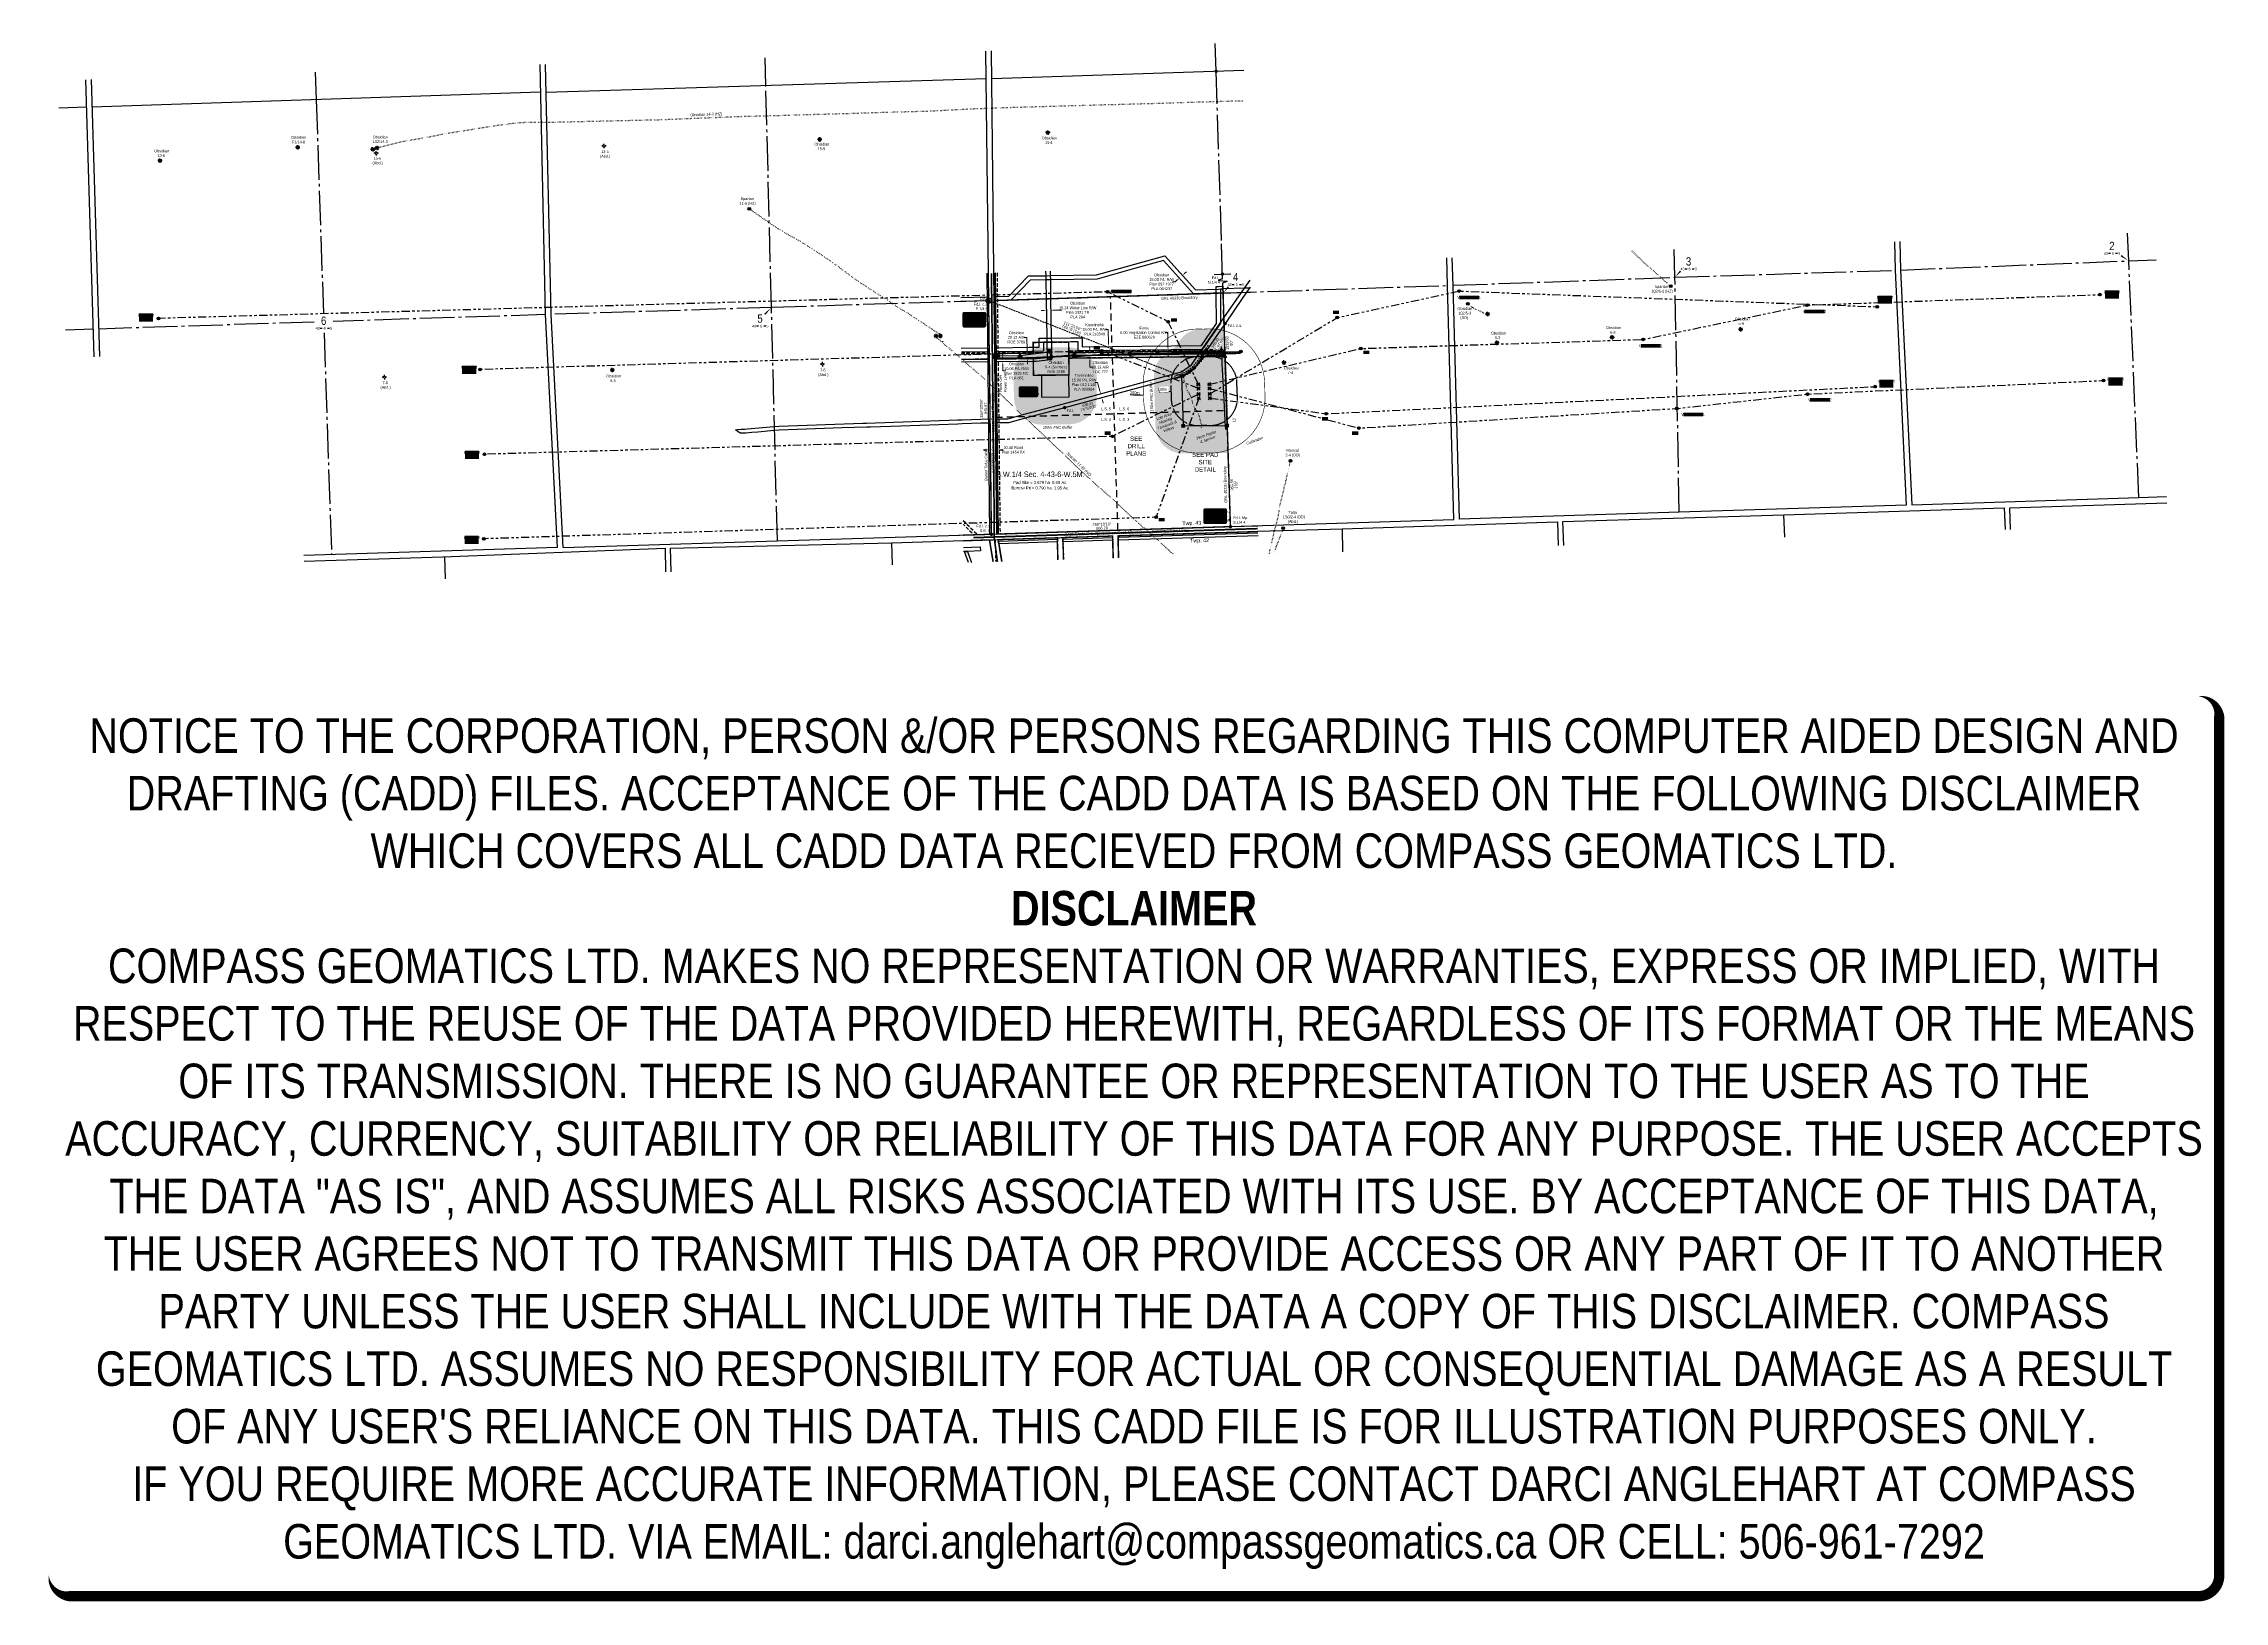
# Model space of a CAD drawing. Extents: x 640289 to 652763, y 5833822 to 5839625.
# Drawn here: x 643715 to 651611, y 5833822 to 5839462 of the extents above; entities that cross this region are included whole.
import ezdxf
from ezdxf.enums import TextEntityAlignment as Align

# ---------------------------------------------------------------- set-up
doc = ezdxf.new("R2010")
doc.units = 0
doc.header["$LTSCALE"] = 5
doc.header["$PDMODE"] = 34
doc.header["$PDSIZE"] = 0.03
for name, pattern in [('0', [1, 1, 0]), ('CENTERLINEX3', [5, 2.5, -1, 0.5, -1]), ('foc-ACCESSROAD', [3.75, 2.5, -1.25]), ('foc-BUFFER', [16.75, 15, -1.75]), ('foc-DOT', [1, 0.2, -0.8]), ('foc-DRILLPATH', [14.75, 6, -1.75, 1.75, -1.75, 1.75, -1.75]), ('foc-FLOWLINE', [3.75, 2.5, -1.25]), ('foc-LSD', [8, 5, -3]), ('foc-QUARTERLINE', [33, 25, -3, 2, -3]), ('foc-TIELINE', [1.875, 1.25, -0.625]), ('foc-TOPO', [1, 0.2, -0.8]), ('UG_PIPE', [1.875, 1.25, -0.625])]:
    doc.linetypes.add(name, pattern=pattern)
doc.layers.get('Defpoints').update_dxf_attribs({"color": 9})
for name, color, linetype in [('10', 1, 'Continuous'), ('35', 37, 'Continuous'), ('9', 3, 'Continuous'), ('AS-DRILL-T', 8, 'Continuous'), ('AS-FENCE', 48, 'foc-FENCE'), ('AS-PIPE-UG', 44, 'UG_PIPE'), ('AS-POWER', 104, 'foc-POWER'), ('AS-POWER-EXISTING-ANC', 72, 'Continuous'), ('AS-POWER-EXISTING-PP', 72, 'Continuous'), ('AS-POWER-T', 104, 'Continuous'), ('AS-ROADS', 254, 'Continuous'), ('AS-TELUS', 224, 'foc-TEL'), ('AUX-BUFFER', 7, 'foc-BUFFER'), ('C-AR', 13, 'foc-ACCESSROAD'), ('C-FLOWLINE', 13, 'foc-FLOWLINE'), ('C-RW', 13, 'Continuous'), ('C-SYMBOL', 7, 'Continuous'), ('C-WS', 13, 'foc-ACCESSROAD'), ('D-TXT', 6, 'Continuous'), ('DETAIL-HZ-Existing', 8, 'foc-DOT'), ('DETAIL-T', 7, 'Continuous'), ('DRILL-T', 8, 'Continuous'), ('F-EZE', 190, 'foc-FLOWLINE'), ('F-RW', 190, 'Continuous'), ('F-WS-S', 8, 'Continuous'), ('L-AREAREQUIRED', 7, 'Continuous'), ('L-BD', 7, 'Continuous'), ('L-DETAIL-T', 3, 'Continuous'), ('L-MON', 1, 'Continuous'), ('L-MON-T', 1, 'Continuous'), ('L-QSEC', 8, 'foc-QUARTERLINE'), ('L-ROAD-T', 7, 'Continuous'), ('L-SEC', 7, 'Continuous'), ('L-SECLBL', 7, 'Continuous'), ('L-SECQ', 8, 'foc-QUARTERLINE'), ('L-SECTION-LSD', 7, 'foc-LSD'), ('L-TIE', 7, 'foc-TIELINE'), ('L-TITLEDB', 4, 'Continuous'), ('L-TITLEDB-T', 4, 'Continuous'), ('P-BUFFER-H 30m', 51, 'Continuous'), ('P-BUFFER-T', 40, 'Continuous'), ('P-PDRILLPATH', 12, 'foc-DRILLPATH'), ('P-PROPOSED', 10, 'Continuous'), ('P-PROPOSED-H', 21, 'Continuous'), ('P-TEMP-BLOCKS', 250, 'Continuous'), ('P-TEMP-H', 41, 'Continuous'), ('P-TEMP_BORROW PIT', 46, 'Continuous'), ('T-BUSH', 110, '0'), ('T-BUSH-T', 110, 'Continuous'), ('T-GENERAL', 48, 'foc-TOPO')]:
    doc.layers.add(name, color=color, linetype=linetype)
for name, color, linetype, lineweight in [('AS-GENERAL', 48, 'Continuous', 18), ('C-AR-T', 13, 'Continuous', 9), ('C-RW-T', 13, 'Continuous', 9), ('C-WS-T', 13, 'Continuous', 9), ('F-EZE-T', 190, 'Continuous', 9), ('F-RW-T', 190, 'Continuous', 9), ('T-TEXT', 48, 'Continuous', 18)]:
    doc.layers.add(name, color=color, linetype=linetype, lineweight=lineweight)
doc.layers.add('AS-TRAPPER BOUNDARY', color=7, linetype='CENTERLINEX3', true_color=0xb85c00, transparency=0.6)
doc.layers.add('AS-TRAPPER-T', color=7, linetype='Continuous', true_color=0xc26100)
doc.layers.add('DISCLAIMER', color=7, linetype='Continuous', plot=False)
doc.styles.add('100L', font='ARIALN.TTF', dxfattribs={"height": 11})
doc.styles.add('175L', font='ARIALN.TTF', dxfattribs={"height": 20})
doc.styles.add('80', font='ARIALN.TTF', dxfattribs={"height": 10})
doc.styles.add('80CG', font='ARIALN.TTF', dxfattribs={"height": 10})
doc.styles.add('80L', font='ARIALN.TTF', dxfattribs={"height": 10})
doc.styles.add('80LS', font='ARIALNI.TTF', dxfattribs={"height": 10})
doc.styles.add('BOLD', font='ARIALNB.TTF')
doc.styles.add('foc-LtypeFont', font='ARIALN.TTF', dxfattribs={"height": 7.35})
doc.styles.add('SIMPLEX', font='ARIALN.TTF')
doc.linetypes.add('foc-FENCE', pattern='A,10,-1,["X",foc-LtypeFont,S=0.2,R=0,X=-0.625,Y=-0.75],-1.24', length=12.24)
doc.linetypes.add('foc-POWER', pattern='A,6,-1,["P",foc-LtypeFont,S=0.2,R=0,X=-0.625,Y=-0.75],-1.24,4', length=12.24)
doc.linetypes.add('foc-POWER-NOLINE', pattern='A,0,-4,["P",foc-LtypeFont,S=0.2,R=0,X=-0.625,Y=-0.75],-8.24', length=12.24)
doc.linetypes.add('foc-TEL', pattern='A,2,-1,["T",foc-LtypeFont,S=0.2,R=0,X=-0.425,Y=-0.75],-1.24,8', length=12.24)
doc.linetypes.add('foc-TEL-NOLINE', pattern='A,0,-2,["T",foc-LtypeFont,S=0.2,R=0,X=-0.425,Y=-0.75],-10.24', length=12.24)
doc.dimstyles.new('CG2011', dxfattribs={"dimscale": 5, "dimtxt": 9, "dimasz": 2, "dimexe": 0.2, "dimexo": 0.0625, "dimgap": 0.5, "dimtad": 0, "dimtih": 1, "dimtoh": 1, "dimzin": 0, "dimdsep": 46, "dimtxsty": '80CG', "dimcen": 0.1, "dimse1": 1, "dimse2": 1, "dimclrd": 256, "dimclrt": 256, "dimaunit": 1, "dimadec": 4, "dimazin": 0, "dimtfac": 0.06, "dimtofl": 0, "dimtmove": 0, "dimatfit": 1, "dimfxl": 0.2, "dimtolj": 1, "dimtzin": 0, "dimlwd": -1, "dimarcsym": 0})
doc.dimstyles.new('Compass 5 000', dxfattribs={"dimscale": 5, "dimtxt": 9, "dimasz": 2, "dimexe": 0.2, "dimexo": 0.0625, "dimgap": 0.5, "dimtad": 0, "dimtih": 1, "dimtoh": 1, "dimzin": 0, "dimdsep": 46, "dimtxsty": '80CG', "dimcen": 0.1, "dimse1": 1, "dimse2": 1, "dimclrd": 256, "dimclrt": 256, "dimaunit": 1, "dimadec": 4, "dimazin": 0, "dimtfac": 0.06, "dimtofl": 0, "dimtmove": 0, "dimatfit": 1, "dimfxl": 0.2, "dimtolj": 1, "dimtzin": 0, "dimlwd": -1, "dimarcsym": 0})

# ---------------------------------------------------------------- blocks, each defined once
blk = doc.blocks.new('L-SECLBL')
at = {"layer": '9', "color": 7}
for p, q in [((-5.1, -27.8), (-12.3, -27.8)), ((20.7, -27.8), (13.5, -27.8))]:
    blk.add_line(p, q, dxfattribs=at)
at = {"layer": '10', "color": 2, "style": 'SIMPLEX'}
blk.add_attdef('SEC', text='', height=30, dxfattribs=at).set_placement((0, 0), align=Align.MIDDLE)
at = {"layer": '10', "color": 5, "style": '80L'}
blk.add_attdef('TWP', text='', height=9.5, dxfattribs=at).set_placement((-14.4, -27.4), align=Align.MIDDLE_RIGHT)
blk.add_attdef('RGE', text='', height=9.5, dxfattribs=at).set_placement((3.6, -27.4), align=Align.MIDDLE_CENTER)
blk.add_attdef('MER', text='', height=9.5, dxfattribs=at).set_placement((23.2, -27.4), align=Align.MIDDLE_LEFT)
blk = doc.blocks.new('fdia')
at = {"color": 255, "const_width": 1}
blk.add_lwpolyline([(-0.5, 0, 1), (0.5, 0, 1)], format="xyb", close=True, dxfattribs=at)
blk = doc.blocks.new('Fdiaa')
blk.add_blockref('fdia', (0, 0))
blk = doc.blocks.new('fdib')
at = {"color": 1, "const_width": 1.6}
blk.add_lwpolyline([(-0.4, 0, 1), (0.4, 0, 1)], format="xyb", close=True, dxfattribs=at)
at = {"color": 1}
blk.add_circle((0, 0), 0.8, dxfattribs=at)
blk = doc.blocks.new('Fdibb')
blk.add_blockref('fdib', (0, 0))
blk = doc.blocks.new('fdicc')
for name in ['Fdibb', 'Fdiaa']:
    blk.add_blockref(name, (0, 0))
blk = doc.blocks.new('FDI')
blk.add_blockref('fdicc', (0, 0))
blk = doc.blocks.new('*D41')
at = {"layer": 'Defpoints', "color": 0, "transparency": 16777216}
for p in [(647741.8, 5838352.4), (647741.9, 5838346.4), (647786.4, 5838353.1)]:
    blk.add_point(p, dxfattribs=at)
at = {"layer": 'F-EZE-T', "transparency": 16777216}
for p, q in [((647785.4, 5838415.7), (647775.4, 5838415.7)), ((647786.2, 5838363.1), (647785.4, 5838415.7)), ((647786.6, 5838337.1), (647786.8, 5838327.1))]:
    blk.add_line(p, q, dxfattribs=at)
for points in [[(647787.9, 5838363.1), (647784.5, 5838363.1), (647786.4, 5838353.1)], [(647788.3, 5838337.1), (647785, 5838337.1), (647786.5, 5838347.1)]]:
    blk.add_solid(points, dxfattribs=at)
at = {"layer": 'F-EZE-T', "transparency": 16777216, "insert": (647700.2, 5838415.7), "char_height": 10, "attachment_point": 5, "style": '80CG'}
blk.add_mtext('\\A1;Fortis\\P6.00 Vegetation Control R/W\\PEZE 880629', dxfattribs=at)
blk = doc.blocks.new('*D42')
at = {"layer": 'C-AR-T', "transparency": 16777216}
for p, q in [((647502.6, 5838354.1), (647502.5, 5838364)), ((647503.3, 5838313.9), (647503.6, 5838290.4)), ((647503.6, 5838290.4), (647513.6, 5838290.4))]:
    blk.add_line(p, q, dxfattribs=at)
for points in [[(647504.3, 5838354.1), (647501, 5838354), (647502.8, 5838344.1)], [(647504.9, 5838314), (647501.6, 5838313.9), (647503.1, 5838323.9)]]:
    blk.add_solid(points, dxfattribs=at)
at = {"layer": 'Defpoints', "color": 0, "transparency": 16777216}
for p in [(647693.4, 5838347.1), (647503.1, 5838323.9), (647693.7, 5838326.9)]:
    blk.add_point(p, dxfattribs=at)
at = {"layer": 'C-AR-T', "transparency": 16777216, "insert": (647541.4, 5838290.4), "char_height": 10, "attachment_point": 5, "style": '80CG'}
blk.add_mtext('\\A1;Obsidian\\P20.12 A/R\\PLOC 777', dxfattribs=at)
blk = doc.blocks.new('*D43')
at = {"layer": 'C-RW-T', "transparency": 16777216}
for p, q in [((647336.7, 5838496), (647326.7, 5838495.8)), ((647372, 5838496.5), (647401.3, 5838497))]:
    blk.add_line(p, q, dxfattribs=at)
for points in [[(647336.7, 5838497.6), (647336.8, 5838494.3), (647346.7, 5838496.1)], [(647371.9, 5838498.2), (647372, 5838494.9), (647362, 5838496.4)]]:
    blk.add_solid(points, dxfattribs=at)
at = {"layer": 'Defpoints', "color": 0, "transparency": 16777216}
for p in [(647346.8, 5838492.8), (647362, 5838496.4), (647362, 5838493)]:
    blk.add_point(p, dxfattribs=at)
at = {"layer": 'C-RW-T', "transparency": 16777216, "insert": (647459.4, 5838497), "char_height": 10, "attachment_point": 5, "style": '80CG'}
blk.add_mtext('\\A1;Obsidian\\P15.24 Water Line R/W\\PPlan 3331 TR\\PPLA 294', dxfattribs=at)
blk = doc.blocks.new('*D44')
at = {"layer": 'C-RW-T', "transparency": 16777216}
for p, q in [((647187.7, 5838330.1), (647187.5, 5838340.1)), ((647188.1, 5838300.1), (647188.5, 5838276.6)), ((647188.5, 5838276.6), (647198.5, 5838276.6))]:
    blk.add_line(p, q, dxfattribs=at)
for points in [[(647189.3, 5838330.1), (647186, 5838330.1), (647187.8, 5838320.1)], [(647189.8, 5838300.1), (647186.5, 5838300.1), (647188, 5838310.1)]]:
    blk.add_solid(points, dxfattribs=at)
at = {"layer": 'Defpoints', "color": 0, "transparency": 16777216}
for p in [(647188, 5838310.1), (647229.1, 5838320.8), (647229.3, 5838310.7)]:
    blk.add_point(p, dxfattribs=at)
at = {"layer": 'C-RW-T', "transparency": 16777216, "insert": (647237.6, 5838276.6), "char_height": 10, "attachment_point": 5, "style": '80CG'}
blk.add_mtext('\\A1;Obsidian\\P10.06 P/L R/W\\PPlan 3925 MC\\PPLA 861', dxfattribs=at)
blk = doc.blocks.new('*D45')
at = {"layer": 'Defpoints', "color": 0, "transparency": 16777216}
for p in [(647570.6, 5838365.6), (647834.1, 5838369.8), (647834.4, 5838354.8)]:
    blk.add_point(p, dxfattribs=at)
at = {"layer": 'F-RW-T', "transparency": 16777216}
for p, q in [((647569.6, 5838427.1), (647559.6, 5838427.1)), ((647570.4, 5838375.6), (647569.6, 5838427.1)), ((647571, 5838340.6), (647571.2, 5838330.6))]:
    blk.add_line(p, q, dxfattribs=at)
for points in [[(647572.1, 5838375.7), (647568.8, 5838375.6), (647570.6, 5838365.6)], [(647572.7, 5838340.7), (647569.3, 5838340.6), (647570.8, 5838350.6)]]:
    blk.add_solid(points, dxfattribs=at)
at = {"layer": 'F-RW-T', "transparency": 16777216, "insert": (647520.5, 5838427.1), "char_height": 10, "attachment_point": 5, "style": '80CG'}
blk.add_mtext('\\A1;Kiwetinohk\\P15.00 P/L R/W\\PPLA 210349', dxfattribs=at)
blk = doc.blocks.new('*D46')
at = {"layer": 'C-WS-T', "transparency": 16777216}
for p, q in [((647275.5, 5838398.2), (647265.5, 5838398.2)), ((647276.3, 5838351.3), (647275.5, 5838398.2)), ((647276.9, 5838311.1), (647277.1, 5838301.1))]:
    blk.add_line(p, q, dxfattribs=at)
for points in [[(647277.9, 5838351.3), (647274.6, 5838351.2), (647276.4, 5838341.3)], [(647278.6, 5838311.2), (647275.2, 5838311.1), (647276.7, 5838321.1)]]:
    blk.add_solid(points, dxfattribs=at)
at = {"layer": 'Defpoints', "color": 0, "transparency": 16777216}
for p in [(647276.4, 5838341.3), (647280.6, 5838341.3), (647280.9, 5838321.2)]:
    blk.add_point(p, dxfattribs=at)
at = {"layer": 'C-WS-T', "transparency": 16777216, "insert": (647236.9, 5838398.2), "char_height": 10, "attachment_point": 5, "style": '80CG'}
blk.add_mtext('\\A1;Obsidian\\P20.12 A/R\\PROE 3789', dxfattribs=at)
blk = doc.blocks.new('*D47')
at = {"layer": 'C-WS-T', "transparency": 16777216}
for p, q in [((647812.5, 5838599.4), (647802.5, 5838599.4)), ((647820, 5838606.1), (647812.5, 5838599.4)), ((647846.1, 5838629.4), (647853.6, 5838636.1))]:
    blk.add_line(p, q, dxfattribs=at)
for points in [[(647818.8, 5838607.3), (647821.1, 5838604.8), (647827.4, 5838612.7)], [(647845, 5838630.7), (647847.2, 5838628.2), (647838.7, 5838622.8)]]:
    blk.add_solid(points, dxfattribs=at)
at = {"layer": 'Defpoints', "color": 0, "transparency": 16777216}
for p in [(647827.4, 5838612.7), (647830.6, 5838609.2), (647841.8, 5838619.2)]:
    blk.add_point(p, dxfattribs=at)
at = {"layer": 'C-WS-T', "transparency": 16777216, "insert": (647763.4, 5838599.4), "char_height": 10, "attachment_point": 5, "style": '80CG'}
blk.add_mtext('\\A1;Obsidian\\P15.00 P/L R/W\\PPlan 092 1977\\PPLA 064237', dxfattribs=at)
blk = doc.blocks.new('*D48')
at = {"layer": 'Defpoints', "color": 0, "transparency": 16777216}
for p in [(647524.9, 5838189.8), (647528.8, 5838175.3), (647542.4, 5838194.5)]:
    blk.add_point(p, dxfattribs=at)
at = {"layer": 'F-RW-T', "transparency": 16777216}
for p, q in [((647531.3, 5838235.5), (647521.3, 5838235.5)), ((647539.8, 5838204.2), (647531.3, 5838235.5)), ((647548.9, 5838170.4), (647551.5, 5838160.7))]:
    blk.add_line(p, q, dxfattribs=at)
for points in [[(647541.4, 5838204.6), (647538.2, 5838203.7), (647542.4, 5838194.5)], [(647550.5, 5838170.8), (647547.3, 5838169.9), (647546.3, 5838180)]]:
    blk.add_solid(points, dxfattribs=at)
at = {"layer": 'F-RW-T', "transparency": 16777216, "insert": (647482.2, 5838235.5), "char_height": 10, "attachment_point": 5, "style": '80CG'}
blk.add_mtext('\\A1;Tourmaline\\P15.00 P/L R/W\\PPlan 012 1140\\PPLA 000984', dxfattribs=at)
blk = doc.blocks.new('linebrk')
blk.add_lwpolyline([(0, 0.0017, -0.346152), (-0.0002, 0.0015), (-0.0031, 0.0006, 0.772575), (-0.0031, 0.0004), (0.0031, -0.0004, -0.772575), (0.0031, -0.0006), (0.0002, -0.0015, 0.346152), (0, -0.0017)], format="xyb")
blk = doc.blocks.new('*D52')
at = {"layer": 'Defpoints', "color": 0, "transparency": 16777216}
for p in [(647137.5, 5838044.4), (647168, 5838044.8), (647168.6, 5837990.8)]:
    blk.add_point(p, dxfattribs=at)
at = {"layer": 'L-TITLEDB-T', "transparency": 16777216}
for p, q in [((647128.1, 5837990.4), (647118.1, 5837990.3)), ((647178.6, 5837990.9), (647189.2, 5837991.1))]:
    blk.add_line(p, q, dxfattribs=at)
for points in [[(647128.1, 5837992), (647128.2, 5837988.7), (647138.1, 5837990.5)], [(647178.6, 5837992.6), (647178.6, 5837989.3), (647168.6, 5837990.8)]]:
    blk.add_solid(points, dxfattribs=at)
at = {"layer": 'L-TITLEDB-T', "transparency": 16777216, "insert": (647226.2, 5837991.1), "char_height": 10, "attachment_point": 5, "style": '80CG'}
blk.add_mtext('\\A1;30.48 Road\\PPlan 1454 PX', dxfattribs=at)
blk = doc.blocks.new('plbh')
at = {"layer": 'L-MON'}
h = blk.add_hatch(color=255, dxfattribs=at)
h.dxf.hatch_style = 1
edge = h.paths.add_edge_path()
edge.add_arc((0, 0), 1.16, 0, 360)
h = blk.add_hatch(color=256, dxfattribs=at)
h.dxf.hatch_style = 1
h.paths.add_polyline_path([(-0.96, 0, 1), (0.96, 0, 1)])
h.paths.add_polyline_path([(0.91, 0, -1), (-0.91, 0, -1)], flags=16)
h.paths.add_polyline_path([(0.45, 0, -1), (-0.45, 0, -1)], flags=0)
h = blk.add_hatch(color=256, dxfattribs=at)
h.dxf.hatch_style = 1
h.paths.add_polyline_path([(-0.45, 0, 1), (0.45, 0, 1)])
h.paths.add_polyline_path([(0.4, 0, -1), (-0.4, 0, -1)], flags=16)
at = {"layer": 'L-MON', "color": 240}
for radius in [0.96, 0.91, 0.45, 0.4]:
    blk.add_circle((0, 0), radius, dxfattribs=at)
blk = doc.blocks.new('ICP_text')
at = {"color": 14, "insert": (-10.8, -0.5), "char_height": 10, "attachment_point": 5, "style": '80L', "bg_fill": 1, "box_fill_scale": 1.15, "bg_fill_color": 255, "bg_fill_transparency": 0}
blk.add_mtext_dynamic_manual_height_columns('ICP', width=19.07, gutter_width=47.5, heights=[0], dxfattribs=at)
blk = doc.blocks.new('BH-Existing')
at = {"layer": 'AS-DRILL-T'}
h = blk.add_hatch(color=256, dxfattribs=at)
h.dxf.hatch_style = 1
edge = h.paths.add_edge_path()
edge.add_arc((0, 0), 0.5, 0, 360)
blk.add_circle((0, 0), 0.5, dxfattribs=at)
blk = doc.blocks.new('GAS')
h = blk.add_hatch(color=255)
h.dxf.hatch_style = 1
edge = h.paths.add_edge_path()
edge.add_arc((0, 0), 0.9, 0, 360)
for p, q in [((-0.8, 0), (-1.6, 0)), ((-0.6, 0.6), (-1.1, 1.1)), ((0, 0.8), (0, 1.6)), ((0.6, 0.6), (1.1, 1.1)), ((1.6, 0), (0.8, 0)), ((-0.6, -0.6), (-1.1, -1.1)), ((0, -0.8), (0, -1.6)), ((1.1, -1.1), (0.6, -0.6))]:
    blk.add_line(p, q)
blk.add_circle((0, 0), 0.8)
blk = doc.blocks.new('GABD')
for p, q in [((-0.8, 0), (-1.6, 0)), ((0, 0.8), (0, 1.6)), ((1.6, 0), (0.8, 0)), ((0, -0.8), (0, -1.6))]:
    blk.add_line(p, q)
blk.add_circle((0, 0), 0.8)
blk = doc.blocks.new('TRIA')
blk.add_hatch(color=255).paths.add_polyline_path([(0, 1.5), (-1.5, -0.9), (1.4, -0.9)])
blk = doc.blocks.new('TRIAA')
blk.add_blockref('TRIA', (0, 0))
blk = doc.blocks.new('TRIB')
at = {"color": 1}
blk.add_lwpolyline([(-1.1, -0.7), (0, 1.1), (1, -0.7)], close=True, dxfattribs=at)
blk = doc.blocks.new('TRIBB')
blk.add_blockref('TRIB', (0, 0))
blk = doc.blocks.new('TRICC')
for name in ['TRIAA', 'TRIBB']:
    blk.add_blockref(name, (0, 0))
blk = doc.blocks.new('plspike')
blk.add_blockref('TRICC', (0, 0))
blk = doc.blocks.new('WC')
at = {"layer": 'L-MON'}
h = blk.add_hatch(color=255, dxfattribs=at)
h.dxf.hatch_style = 1
edge = h.paths.add_edge_path()
edge.add_arc((0, 0), 0.9, 0, 360)
at = {"layer": 'L-MON', "color": 240, "flags": 128}
for points in [[(-0.6, 0.5), (-1.2, 1.1)], [(0.5, 0.6), (1.1, 1.2)], [(-1.2, -1.2), (-0.6, -0.6)], [(1.2, -1.2), (0.6, -0.6)]]:
    blk.add_lwpolyline(points, dxfattribs=at)
at = {"layer": 'L-MON', "color": 240}
for radius in [0.8, 0.373]:
    blk.add_circle((0, 0), radius, dxfattribs=at)
blk = doc.blocks.new('*U66')
at = {"layer": '35', "color": 3}
blk.add_circle((0, 0), 10, dxfattribs=at)
at = {"layer": '35', "color": 3, "style": '80'}
blk.add_attdef('RP_001', (-31.2, 1.4), '', height=10, dxfattribs=at)
blk = doc.blocks.new('*U67')
h = blk.add_hatch(color=254)
edge = h.paths.add_edge_path()
edge.add_line((-36.5, -28.5), (36.5, -28.5))
edge.add_arc((36.5, -22.5), 6, 270, 360)
edge.add_line((42.5, -22.5), (42.5, 21))
edge.add_arc((36.5, 21), 6, 0, 90)
edge.add_line((36.5, 27), (-36.5, 27))
edge.add_arc((-36.5, 21), 6, 90, 180)
edge.add_line((-42.5, 21), (-42.5, -22.5))
edge.add_arc((-36.5, -22.5), 6, 180, 270)
at = {"color": 1, "flags": 128}
blk.add_lwpolyline([(-36.5, -28.5, 3, 3, 0), (36.5, -28.5, 3, 3, 0.414214), (42.5, -22.5, 3, 3, 0), (42.5, 21, 3, 0, 0.414214), (36.5, 27, 0, 0, 0), (-36.5, 27, 0, 0, 0.414214), (-42.5, 21, 0, 0, 0), (-42.5, -22.5, 0, 3, 0.414214)], format="xyseb", close=True, dxfattribs=at)
blk.add_lwpolyline([(-33, -11.1, 0, 10, 0), (0, 0, 5, 5, 0)], format="xyseb", dxfattribs=at)
at = {"color": 1, "style": '80'}
blk.add_attdef('ENTER_TEXT_001', (-36, -5), '', height=10, dxfattribs=at)
blk = doc.blocks.new('*U68')
at = {"true_color": 0xff8aff}
h = blk.add_hatch(color=211, dxfattribs=at)
edge = h.paths.add_edge_path()
edge.add_line((-29, -20), (29, -20))
edge.add_arc((29, -14), 6, 270, 360)
edge.add_line((35, -14), (35, 12.5))
edge.add_arc((29, 12.5), 6, 0, 90)
edge.add_line((29, 18.5), (-29, 18.5))
edge.add_arc((-29, 12.5), 6, 90, 180)
edge.add_line((-35, 12.5), (-35, -14))
edge.add_arc((-29, -14), 6, 180, 270)
at = {"color": 250, "flags": 128}
blk.add_lwpolyline([(-29, -20, 3, 3, 0), (29, -20, 3, 3, 0.414214), (35, -14, 3, 3, 0), (35, 12.5, 3, 0, 0.414214), (29, 18.5, 0, 0, 0), (-29, 18.5, 0, 0, 0.414214), (-35, 12.5, 0, 0, 0), (-35, -14, 0, 3, 0.414214)], format="xyseb", close=True, dxfattribs=at)
at = {"flags": 128}
blk.add_lwpolyline([(-28.3, -14.2, 0, 7.5, 0), (0, 0, 0, 0, 0)], format="xyseb", dxfattribs=at)
at = {"color": 250}
for tag, p, height, style in [('TEMP_AREA_W1_001', (-9.2, 2.2), 12, 'BOLD'), ('ENTER_TEXT_001', (-30.7, -12.5), 9, '80')]:
    blk.add_attdef(tag, p, '', height=height, dxfattribs=dict(at, style=style))
blk = doc.blocks.new('POWERPOLE')
h = blk.add_hatch(color=255)
edge = h.paths.add_edge_path()
edge.add_arc((0, 0), 0.96, 0, 360)
at = {"linetype": 'Continuous'}
for p, q in [((0.7, -0.7), (-0.7, 0.7)), ((-0.7, -0.7), (0.7, 0.7))]:
    blk.add_line(p, q, dxfattribs=at)
blk.add_circle((0, 0), 0.96, dxfattribs=at)
blk = doc.blocks.new('*U69')
h = blk.add_hatch(color=255)
h.dxf.hatch_style = 1
edge = h.paths.add_edge_path()
edge.add_arc((0.1, 1.1), 0.2, -4.1454, 175.8546, ccw=False)
edge.add_line((0.3, 1.1), (0.2, -0.2))
edge.add_line((0.2, -0.2), (0.1, -1.1))
edge.add_arc((-0.1, -1.1), 0.2, 175.8546, 355.8546, ccw=False)
edge.add_line((-0.3, -1.1), (-0.1, 1.1))
h = blk.add_hatch(color=255)
h.dxf.hatch_style = 1
edge = h.paths.add_edge_path()
edge.add_arc((0.8, -0.1), 0.2, -94.1454, 85.8546, ccw=False)
edge.add_line((0.8, -0.3), (0.2, -0.2))
edge.add_line((0.2, -0.2), (0.2, 0.2))
edge.add_line((0.2, 0.2), (0.8, 0.1))
at = {"color": 255}
blk.add_lwpolyline([(-0.1, 1.1, -1), (0.3, 1.1), (0.2, -0.2), (0.1, -1.1, -1), (-0.3, -1.1)], format="xyb", close=True, dxfattribs=at)
at = {"color": 72, "const_width": 0.1, "flags": 128}
for points in [[(0.1, 1.1), (-0.1, -1.1)], [(0.8, -0.1), (0, 0)]]:
    blk.add_lwpolyline(points, dxfattribs=at)
at = {"color": 255, "flags": 128}
blk.add_lwpolyline([(0.8, 0.1, -1), (0.8, -0.3), (0.2, -0.2), (0.2, 0.2)], format="xyb", close=True, dxfattribs=at)
blk = doc.blocks.new('*U70')
h = blk.add_hatch(color=255)
h.dxf.hatch_style = 1
edge = h.paths.add_edge_path()
edge.add_arc((-1.1, -0.1), 0.2, 92.8978, 272.8978, ccw=False)
edge.add_line((-1.1, 0.1), (-0.2, 0.2))
edge.add_line((-0.2, 0.2), (-0.2, -0.2))
edge.add_line((-0.2, -0.2), (-1, -0.3))
h = blk.add_hatch(color=255)
h.dxf.hatch_style = 1
edge = h.paths.add_edge_path()
edge.add_arc((0.1, -1.1), 0.2, -177.1022, 2.8978, ccw=False)
edge.add_line((-0.1, -1.1), (-0.2, 0.2))
edge.add_line((-0.2, 0.2), (-0.3, 1.1))
edge.add_arc((-0.1, 1.1), 0.2, 2.8978, 182.8978, ccw=False)
edge.add_line((0.1, 1.1), (0.3, -1.1))
at = {"color": 255, "flags": 128}
blk.add_lwpolyline([(-1, -0.3, -1), (-1.1, 0.1), (-0.2, 0.2), (-0.2, -0.2)], format="xyb", close=True, dxfattribs=at)
at = {"color": 72, "const_width": 0.1, "flags": 128}
for points in [[(-1.1, -0.1), (0, 0)], [(0.1, -1.1), (-0.1, 1.1)]]:
    blk.add_lwpolyline(points, dxfattribs=at)
at = {"color": 255}
blk.add_lwpolyline([(0.3, -1.1, -1), (-0.1, -1.1), (-0.2, 0.2), (-0.3, 1.1, -1), (0.1, 1.1)], format="xyb", close=True, dxfattribs=at)
blk = doc.blocks.new('*U71')
h = blk.add_hatch(color=255)
h.dxf.hatch_style = 1
edge = h.paths.add_edge_path()
edge.add_arc((-1.1, 0), 0.2, 90.248, 270.248, ccw=False)
edge.add_line((-1.1, 0.2), (0.2, 0.2))
edge.add_line((0.2, 0.2), (1.1, 0.2))
edge.add_arc((1.1, 0), 0.2, -89.752, 90.248, ccw=False)
edge.add_line((1.1, -0.2), (-1.1, -0.2))
h = blk.add_hatch(color=255)
h.dxf.hatch_style = 1
edge = h.paths.add_edge_path()
edge.add_arc((0, 0.9), 0.2, 0.248, 180.248, ccw=False)
edge.add_line((0.2, 0.9), (0.2, 0.2))
edge.add_line((0.2, 0.2), (-0.2, 0.2))
edge.add_line((-0.2, 0.2), (-0.2, 0.9))
at = {"color": 255}
blk.add_lwpolyline([(-1.1, -0.2, -1), (-1.1, 0.2), (0.2, 0.2), (1.1, 0.2, -1), (1.1, -0.2)], format="xyb", close=True, dxfattribs=at)
at = {"color": 72, "const_width": 0.1, "flags": 128}
for points in [[(-1.1, 0), (1.1, 0)], [(0, 0.9), (0, 0)]]:
    blk.add_lwpolyline(points, dxfattribs=at)
at = {"color": 255, "flags": 128}
blk.add_lwpolyline([(-0.2, 0.9, -1), (0.2, 0.9), (0.2, 0.2), (-0.2, 0.2)], format="xyb", close=True, dxfattribs=at)
blk = doc.blocks.new('*U72')
h = blk.add_hatch(color=255)
h.dxf.hatch_style = 1
edge = h.paths.add_edge_path()
edge.add_arc((1.1, 0), 0.2, -87.6081, 92.3919, ccw=False)
edge.add_line((1.1, -0.2), (-0.2, -0.2))
edge.add_line((-0.2, -0.2), (-1.1, -0.2))
edge.add_arc((-1.1, 0), 0.2, 92.3919, 272.3919, ccw=False)
edge.add_line((-1.1, 0.2), (1.1, 0.2))
h = blk.add_hatch(color=255)
h.dxf.hatch_style = 1
edge = h.paths.add_edge_path()
edge.add_arc((0.1, -1.7), 0.2, -177.6081, 2.3919, ccw=False)
edge.add_line((-0.1, -1.7), (-0.2, -0.2))
edge.add_line((-0.2, -0.2), (0.2, -0.2))
edge.add_line((0.2, -0.2), (0.3, -1.7))
at = {"color": 255}
blk.add_lwpolyline([(1.1, 0.2, -1), (1.1, -0.2), (-0.2, -0.2), (-1.1, -0.2, -1), (-1.1, 0.2)], format="xyb", close=True, dxfattribs=at)
at = {"color": 72, "const_width": 0.1, "flags": 128}
for points in [[(1.1, 0), (-1.1, 0)], [(0.1, -1.7), (0, 0)]]:
    blk.add_lwpolyline(points, dxfattribs=at)
at = {"color": 255, "flags": 128}
blk.add_lwpolyline([(0.3, -1.7, -1), (-0.1, -1.7), (-0.2, -0.2), (0.2, -0.2)], format="xyb", close=True, dxfattribs=at)
blk = doc.blocks.new('*U73')
h = blk.add_hatch(color=255)
h.dxf.hatch_style = 1
edge = h.paths.add_edge_path()
edge.add_arc((-1.1, 0.1), 0.2, 83.0027, 263.0027, ccw=False)
edge.add_line((-1.1, 0.3), (0.2, 0.2))
edge.add_line((0.2, 0.2), (1.1, 0.1))
edge.add_arc((1.1, -0.1), 0.2, -96.9973, 83.0027, ccw=False)
edge.add_line((1.1, -0.3), (-1.1, -0.1))
h = blk.add_hatch(color=255)
h.dxf.hatch_style = 1
edge = h.paths.add_edge_path()
edge.add_arc((0.1, 0.8), 0.2, -6.9973, 173.0027, ccw=False)
edge.add_line((0.3, 0.8), (0.2, 0.2))
edge.add_line((0.2, 0.2), (-0.2, 0.2))
edge.add_line((-0.2, 0.2), (-0.1, 0.8))
at = {"color": 255}
blk.add_lwpolyline([(-1.1, -0.1, -1), (-1.1, 0.3), (0.2, 0.2), (1.1, 0.1, -1), (1.1, -0.3)], format="xyb", close=True, dxfattribs=at)
at = {"color": 72, "const_width": 0.1, "flags": 128}
for points in [[(-1.1, 0.1), (1.1, -0.1)], [(0.1, 0.8), (0, 0)]]:
    blk.add_lwpolyline(points, dxfattribs=at)
at = {"color": 255, "flags": 128}
blk.add_lwpolyline([(-0.1, 0.8, -1), (0.3, 0.8), (0.2, 0.2), (-0.2, 0.2)], format="xyb", close=True, dxfattribs=at)
blk = doc.blocks.new('TEMP')
h = blk.add_hatch(color=255)
h.dxf.hatch_style = 1
h.paths.add_polyline_path([(0, 0.3), (-0.7, 1.2), (-0.7, 0.7), (-1.2, 0.7), (-0.3, 0), (-1.2, -0.7), (-0.7, -0.7), (-0.7, -1.2), (0, -0.3), (0.7, -1.2), (0.7, -0.7), (1.2, -0.7), (0.3, 0), (1.2, 0.7), (0.7, 0.7), (0.7, 1.2)])
h.paths.add_polyline_path([(0.6, 0.8), (0.6, 0.6), (0.8, 0.6), (0.1, 0), (0.8, -0.6), (0.6, -0.6), (0.6, -0.8), (0, -0.1), (-0.6, -0.8), (-0.6, -0.6), (-0.8, -0.6), (-0.1, 0), (-0.8, 0.6), (-0.6, 0.6), (-0.6, 0.8), (0, 0.1)], flags=16)
h = blk.add_hatch(color=1)
h.dxf.hatch_style = 1
h.paths.add_polyline_path([(0, 0.1), (-0.6, 0.8), (-0.6, 0.6), (-0.8, 0.6), (-0.1, 0), (-0.8, -0.6), (-0.6, -0.6), (-0.6, -0.8), (0, -0.1), (0.6, -0.8), (0.6, -0.6), (0.8, -0.6), (0.1, 0), (0.8, 0.6), (0.6, 0.6), (0.6, 0.8)])
at = {"color": 1}
for p, q in [((-0.1, 0), (0.1, 0)), ((0, 0.1), (0, -0.1))]:
    blk.add_line(p, q, dxfattribs=at)
at = {"color": 255, "flags": 128}
blk.add_lwpolyline([(-0.3, 0), (-1.2, 0.7), (-0.7, 0.7), (-0.7, 1.2), (0, 0.3), (0.7, 1.2), (0.7, 0.7), (1.2, 0.7), (0.3, 0), (1.2, -0.7), (0.7, -0.7), (0.7, -1.2), (0, -0.3), (-0.7, -1.2), (-0.7, -0.7), (-1.2, -0.7)], close=True, dxfattribs=at)
at = {"color": 1, "flags": 128}
blk.add_lwpolyline([(-0.1, 0), (-0.8, 0.6), (-0.6, 0.6), (-0.6, 0.8), (0, 0.1), (0.6, 0.8), (0.6, 0.6), (0.8, 0.6), (0.1, 0), (0.8, -0.6), (0.6, -0.6), (0.6, -0.8), (0, -0.1), (-0.6, -0.8), (-0.6, -0.6), (-0.8, -0.6)], close=True, dxfattribs=at)
blk = doc.blocks.new('Disclaimer_Legal')
at = {"layer": 'DISCLAIMER', "color": 254, "flags": 128}
blk.add_lwpolyline([(-3612.9, -1104.6, 37.5, 37.5, 0), (4096.1, -1104.6, 37.5, 37.5, 0.414214), (4171.1, -1029.6, 37.5, 37.5, 0), (4171.1, 2078.7, 37.5, 0, 0.414214), (4096.1, 2153.7, 0, 0, 0), (-3612.9, 2153.7, 0, 0, 0.414214), (-3687.9, 2078.7, 0, 0, 0), (-3687.9, -1029.6, 0, 37.5, 0.414214)], format="xyseb", close=True, dxfattribs=at)
at = {"layer": 'DISCLAIMER', "color": 254, "insert": (241.6, 533.9), "char_height": 125, "width": 7717.568, "attachment_point": 5, "style": '80'}
blk.add_mtext('NOTICE TO THE CORPORATION, PERSON &/OR PERSONS REGARDING THIS COMPUTER AIDED DESIGN AND DRAFTING (CADD) FILES. ACCEPTANCE OF THE CADD DATA IS BASED ON THE FOLLOWING DISCLAIMER WHICH COVERS ALL CADD DATA RECIEVED FROM COMPASS GEOMATICS LTD.\\P{\\fArial Narrow|b1|i0|c0|p34;DISCLAIMER}\\PCOMPASS GEOMATICS LTD. MAKES NO REPRESENTATION OR WARRANTIES, EXPRESS OR IMPLIED, WITH RESPECT TO THE REUSE OF THE DATA PROVIDED HEREWITH, REGARDLESS OF ITS FORMAT OR THE MEANS OF ITS TRANSMISSION. THERE IS NO GUARANTEE OR REPRESENTATION TO THE USER AS TO THE ACCURACY, CURRENCY, SUITABILITY OR RELIABILITY OF THIS DATA FOR ANY PURPOSE. THE USER ACCEPTS THE DATA "AS IS", AND ASSUMES ALL RISKS ASSOCIATED WITH ITS USE. BY ACCEPTANCE OF THIS DATA, THE USER AGREES NOT TO TRANSMIT THIS DATA OR PROVIDE ACCESS OR ANY PART OF IT TO ANOTHER PARTY UNLESS THE USER SHALL INCLUDE WITH THE DATA A COPY OF THIS DISCLAIMER. COMPASS GEOMATICS LTD. ASSUMES NO RESPONSIBILITY FOR ACTUAL OR CONSEQUENTIAL DAMAGE AS A RESULT OF ANY USER\'S RELIANCE ON THIS DATA. THIS CADD FILE IS FOR ILLUSTRATION PURPOSES ONLY.\\PIF YOU REQUIRE MORE ACCURATE INFORMATION, PLEASE CONTACT DARCI ANGLEHART AT COMPASS GEOMATICS LTD. VIA EMAIL: darci.anglehart@compassgeomatics.ca OR CELL: 506-961-7292', dxfattribs=at)

msp = doc.modelspace()

# ---------------------------------------------------------------- hatches: boundary and pattern name
at = {"layer": 'AS-GENERAL'}
h = msp.add_hatch(color=256, dxfattribs=at)
h.dxf.hatch_style = 1
h.paths.add_polyline_path([(647979.728, 5838336.555), (647979.463, 5838342.819), (647982.454, 5838343.144), (647982.925, 5838336.347)])
at = {"layer": 'P-BUFFER-H 30m'}
h = msp.add_hatch(color=256, dxfattribs=at)
h.dxf.hatch_style = 1
h.paths.add_polyline_path([(647840.778, 5838077.871), (647835.104, 5838258.47), (647840.929, 5838260.043), (647882.013, 5838288.99), (647909.543, 5838328.681), (647992.946, 5838329.644), (648000.799, 5838079.717)], flags=16)
edge = h.paths.add_edge_path()
edge.add_line((648004.01, 5837979.769), (647989.994, 5838429.616))
edge.add_line((647989.994, 5838429.616), (647908.389, 5838428.674))
edge.add_arc((647909.543, 5838328.681), 100, 90.6611815, 145.2554036)
edge.add_line((647827.373, 5838385.673), (647809.938, 5838360.536))
edge.add_line((647809.938, 5838360.536), (647795.241, 5838350.181))
edge.add_arc((647835.104, 5838258.47), 100, 113.4924695, 181.7997141)
edge.add_line((647735.153, 5838255.329), (647740.828, 5838074.73))
edge.add_arc((647840.778, 5838077.871), 100, 181.7997141, 270.6611815)
edge.add_line((647841.932, 5837977.877), (648001.953, 5837979.724))
edge.add_arc((648000.799, 5838079.717), 100, 270.6611815, 271.8399454)
h = msp.add_hatch(color=256, dxfattribs=at)
h.dxf.hatch_style = 1
h.paths.add_polyline_path([(647528.194, 5838184.549), (647527.381, 5838263.545, 0.41421356), (647426.356, 5838362.51), (647326.362, 5838361.48, 0.41421356), (647227.397, 5838260.456), (647228.21, 5838181.46, 0.41421356), (647329.235, 5838082.495), (647429.229, 5838083.525, 0.41421356)])
h.paths.add_polyline_path([(647428.2, 5838183.519), (647328.205, 5838182.489), (647327.391, 5838261.485), (647427.386, 5838262.515)], flags=16)
at = {"layer": 'P-PROPOSED-H'}
h = msp.add_hatch(color=256, dxfattribs=at)
h.dxf.hatch_style = 1
h.paths.add_polyline_path([(647840.902, 5838077.478), (648000.876, 5838079.324), (647993.026, 5838329.178), (647909.646, 5838328.216), (647882.125, 5838288.536), (647841.052, 5838259.598), (647835.229, 5838258.025)])
at = {"layer": 'P-TEMP-H'}
h = msp.add_hatch(color=256, dxfattribs=at)
h.dxf.hatch_style = 1
h.paths.add_polyline_path([(647327.663, 5838261.04), (647328.476, 5838182.067), (647428.442, 5838183.096), (647427.629, 5838262.069)])

# ---------------------------------------------------------------- linework, layer by layer
msp.add_line((643869.777, 5839231.272), (643769.865, 5839227.798))
at = {"layer": 'AS-FENCE', "flags": 128}
for points in [[(647978.276, 5838364.993), (647978.833, 5838354.48), (647979.459, 5838342.821)], [(647979.701, 5838336.529), (647980.681, 5838319.618), (647981.73, 5838300.117), (647982.718, 5838280.744), (647983.656, 5838262.963), (647984.81, 5838239.538), (647985.937, 5838217.489), (647986.9, 5838197.721), (647988.239, 5838171.065), (647989.485, 5838148.225), (647990.689, 5838124.958), (647992.232, 5838093.286), (647993.851, 5838065.345)], [(647982.451, 5838343.159), (647992.997, 5838343.934)], [(647993.02, 5838336.485), (647982.933, 5838336.347)], [(648001.769, 5838061.765), (648000.623, 5838098.211), (647999.609, 5838129.542), (647998.699, 5838158.608), (647997.816, 5838183.212), (647997.16, 5838213.647), (647996.276, 5838241.289), (647995.553, 5838266.464), (647994.327, 5838309.657), (647993.308, 5838336.392), (647993.362, 5838337.244), (647993.365, 5838337.251), (647993.381, 5838342.308), (647993.385, 5838342.31), (647992.961, 5838349.909), (647992.395, 5838367.107)]]:
    msp.add_lwpolyline(points, dxfattribs=at)
at = {"layer": 'AS-GENERAL', "flags": 128}
msp.add_lwpolyline([(647979.728, 5838336.555), (647979.463, 5838342.819), (647982.454, 5838343.144), (647982.925, 5838336.347)], close=True, dxfattribs=at)
at = {"layer": 'AS-GENERAL', "const_width": 1, "flags": 128}
msp.add_lwpolyline([(647993.365, 5838337.251), (647993.381, 5838342.308)], dxfattribs=at)
at = {"layer": 'AS-PIPE-UG', "flags": 128}
for points in [[(648050.289, 5838345.651), (648011.972, 5838344.73), (647977.557, 5838344.37), (647947.293, 5838344.083), (647887.519, 5838344.444), (647846.137, 5838344.556), (647805.281, 5838344.665)], [(647931.254, 5838369.932), (647923.031, 5838358.185), (647913.527, 5838345.169), (647902.714, 5838328.734), (647894.769, 5838316.225), (647885.164, 5838303.932), (647875.071, 5838292.631), (647864.781, 5838282.936), (647852.83, 5838274.287), (647845.675, 5838270.175), (647839.735, 5838267.318), (647831.779, 5838264.144), (647820.745, 5838260.597), (647808.986, 5838257.067)]]:
    msp.add_lwpolyline(points, dxfattribs=at)
at = {"layer": 'AS-POWER', "linetype": 'foc-POWER-NOLINE', "flags": 128}
for points in [[(647166.897, 5837686.073), (647158.869, 5838391.633)], [(647028.471, 5837681.791), (647146.789, 5837685.43), (648012.384, 5837713.09), (648111.155, 5837716.246)]]:
    msp.add_lwpolyline(points, dxfattribs=at)
at = {"layer": 'AS-POWER', "flags": 128}
msp.add_lwpolyline([(647159.029, 5838331.463), (647171.153, 5838331.708), (647250.299, 5838332.134), (647355.711, 5838345.79), (647364.336, 5838328.461), (647447.097, 5838336.374), (647446.781, 5838328.006), (647547.108, 5838337.979), (647647.537, 5838339.815), (647747.798, 5838341.359), (647848.14, 5838343.338), (647948.264, 5838345.171), (648049.625, 5838347.007)], dxfattribs=at)
at = {"layer": 'AS-ROADS', "const_width": 5.998, "flags": 128}
for points in [[(647168.623, 5837585.659), (647157.011, 5837672.565), (647157.264, 5837722.95), (647146.875, 5838630.024)], [(648049.235, 5838340.732), (647946.186, 5838339.409), (647847.486, 5838338.491), (647747.448, 5838336.636), (647648.853, 5838335.462), (647547.287, 5838334.04), (647447.195, 5838332.027), (647298.607, 5838324.299), (647251.054, 5838323.203), (647148.642, 5838323.301)], [(647080.883, 5837673.107), (648111.478, 5837705.893)]]:
    msp.add_lwpolyline(points, dxfattribs=at)
at = {"layer": 'AS-TELUS', "linetype": 'foc-TEL-NOLINE', "flags": 128}
msp.add_lwpolyline([(647146.789, 5837685.43), (647136.045, 5838629.646)], dxfattribs=at)
at = {"layer": 'AS-TRAPPER BOUNDARY', "color": 52, "true_color": 0xbadd22, "const_width": 4.999, "flags": 128}
for points in [[(647157.278, 5838531.408), (647156.14, 5838631.402)], [(647038.252, 5838318.445), (647139.573, 5838319.6), (647146.789, 5837685.43), (647045.628, 5837682.19)], [(647607.474, 5837600.084), (647605.98, 5837664.419), (647605.747, 5837674.48), (647605.626, 5837679.661), (648011.949, 5837692.223), (648111.808, 5837695.308)], [(647045.862, 5837662.037), (647140.265, 5837665.012), (647152.803, 5837588.199), (647153.167, 5837586.021)], [(647183.912, 5837586.973), (647183.578, 5837589.012), (647173.459, 5837650.806), (647171.819, 5837660.822), (647170.975, 5837665.979), (647385.379, 5837672.729), (647385.533, 5837667.554), (647385.83, 5837657.495), (647387.729, 5837593.282)], [(647407.836, 5837593.905), (647405.936, 5837658.128), (647405.639, 5837668.188), (647405.486, 5837673.363), (647585.53, 5837679.039), (647585.651, 5837673.859), (647585.884, 5837663.798), (647587.378, 5837599.462)]]:
    msp.add_lwpolyline(points, dxfattribs=at)
msp.add_lwpolyline([(647989.45, 5838442.976), (647992.389, 5838349.439), (647426.796, 5838342.991), (647426.734, 5838348.982), (647426.398, 5838381.606), (647363.862, 5838380.897), (647348.623, 5838380.715), (647297.963, 5838380.132), (647298.403, 5838341.527), (647159.457, 5838339.943), (647159.457, 5838339.943), (647157.278, 5838531.408), (647985.804, 5838559.001), (647989.45, 5838442.976)], close=True, dxfattribs=at)
at = {"layer": 'AUX-BUFFER', "color": 251, "linetype": 'foc-BUFFER', "const_width": 1.999, "flags": 128}
msp.add_lwpolyline([(647919.985, 5837980.022, 0.02896067), (647943.003, 5837979.412), (647945.002, 5837979.475, 0.41421356), (648137.598, 5838184.567), (648135.965, 5838236.535, 0.41421356), (647930.873, 5838429.132), (647928.875, 5838429.069, 0.01887094), (647913.899, 5838428.032, 0.02896067), (647890.88, 5838428.642), (647888.882, 5838428.579, 0.41421356), (647696.285, 5838223.487), (647697.918, 5838171.518, 0.41421356), (647903.011, 5837978.922), (647905.009, 5837978.985, 0.01887094)], format="xyb", close=True, dxfattribs=at)
at = {"layer": 'AUX-BUFFER', "color": 251, "linetype": 'foc-BUFFER', "flags": 128}
msp.add_lwpolyline([(647918.85, 5838080.918, 0.05338184), (647939.864, 5838079.334), (647941.862, 5838079.396, 0.41421356), (648037.676, 5838181.427), (648036.044, 5838233.396, 0.41421356), (647934.013, 5838329.21), (647932.014, 5838329.147, 0.04327431), (647915.033, 5838327.136, 0.05338184), (647894.02, 5838328.72), (647892.021, 5838328.657, 0.41421356), (647796.207, 5838226.626), (647797.84, 5838174.658, 0.41421356), (647899.871, 5838078.844), (647901.869, 5838078.906, 0.04327431), (647918.85, 5838080.918)], format="xyb", close=True, dxfattribs=at)
at = {"layer": 'C-AR', "flags": 128}
msp.add_lwpolyline([(647992.389, 5838349.439), (647993.026, 5838329.178), (647427.002, 5838322.989), (647426.796, 5838342.991), (647992.389, 5838349.439)], close=True, dxfattribs=at)
at = {"layer": 'C-FLOWLINE', "flags": 128}
msp.add_lwpolyline([(647045.012, 5837735.302), (647095.965, 5837683.974), (647082.211, 5837683.547), (647045.18, 5837720.851)], dxfattribs=at)
at = {"layer": 'C-RW'}
for points in [[(647775.01, 5838693.865), (647885.593, 5838570.35), (647969.646, 5838573.112), (647985.345, 5838573.628), (647985.804, 5838559.001), (647878.621, 5838555.432), (647770.06, 5838676.899), (647665.508, 5838647.637), (647529.374, 5838609.537), (647360.24, 5838606.933), (647344.93, 5838606.698), (647287.05, 5838605.808), (647217.36, 5838533.409), (647167.361, 5838531.744), (647162.455, 5838531.581), (647162.29, 5838546.062), (647167.182, 5838546.237), (647210.226, 5838547.773), (647280.58, 5838620.715), (647344.685, 5838621.702), (647359.913, 5838621.936), (647527.2, 5838624.511), (647775.01, 5838693.865)], [(647360.741, 5838327.559), (647362.318, 5838317.62), (647359.901, 5838317.23), (647309.8, 5838311.484), (647298.756, 5838311.358), (647164.978, 5838309.832), (647164.864, 5838319.889), (647298.641, 5838321.414), (647309.684, 5838321.54), (647349.522, 5838325.717), (647360.741, 5838327.559)], [(647385.83, 5837657.495), (647173.459, 5837650.806), (647171.819, 5837660.822), (647385.533, 5837667.554), (647385.83, 5837657.495)], [(647585.884, 5837663.798), (647405.936, 5837658.128), (647405.639, 5837668.188), (647585.651, 5837673.859), (647585.884, 5837663.798)]]:
    msp.add_lwpolyline(points, close=True, dxfattribs=at)
for points in [[(647359.648, 5838638.219), (647359.913, 5838621.936), (647360.24, 5838606.933), (647361.289, 5838537.655), (647363.616, 5838395.885), (647363.862, 5838380.897), (647364.905, 5838317.307), (647359.901, 5838317.23), (647349.663, 5838317.049), (647349.522, 5838325.717), (647348.623, 5838380.715), (647348.378, 5838395.707), (647346.065, 5838537.148), (647344.93, 5838606.698), (647344.685, 5838621.702), (647344.424, 5838637.709)], [(648084.297, 5838576.881), (648081.447, 5838576.786), (648062.773, 5838576.171), (647985.345, 5838573.628), (647985.804, 5838559.001), (648084.752, 5838562.297)], [(647035.652, 5838542.686), (647131.822, 5838545.572), (647131.989, 5838530.95), (647035.822, 5838528.035)], [(647038.252, 5838318.445), (647038.252, 5838318.445), (647134.395, 5838319.541), (647134.509, 5838309.485), (647038.368, 5838308.389)], [(648112.284, 5837680.072), (647605.98, 5837664.419), (647605.747, 5837674.48), (648111.97, 5837690.13)]]:
    msp.add_lwpolyline(points, dxfattribs=at)
at = {"layer": 'C-RW', "flags": 128}
for points in [[(647046.14, 5837638.008), (647106.383, 5837640.179), (647106.87, 5837624.893), (647059.79, 5837623.301), (647049.211, 5837622.942), (647046.316, 5837622.837)], [(647063.993, 5837583.261), (647049.211, 5837622.942), (647059.79, 5837623.301), (647073.673, 5837586.032), (647074.583, 5837583.589)]]:
    msp.add_lwpolyline(points, dxfattribs=at)
at = {"layer": 'C-WS', "flags": 128}
for points in [[(647038.019, 5838338.558), (647134.166, 5838339.654), (647134.395, 5838319.541), (647038.252, 5838318.445)], [(647045.862, 5837662.037), (647140.265, 5837665.012), (647146.124, 5837665.197), (647159.957, 5837665.633), (647162.303, 5837586.304)], [(647387.729, 5837593.282), (647385.83, 5837657.495), (647385.533, 5837667.554), (647385.379, 5837672.729), (647405.486, 5837673.363), (647405.639, 5837668.188), (647405.936, 5837658.128), (647407.836, 5837593.905)]]:
    msp.add_lwpolyline(points, dxfattribs=at)
msp.add_lwpolyline([(647426.734, 5838348.989), (647426.796, 5838342.991), (647427.02, 5838321.163), (647427.629, 5838262.069), (647299.342, 5838260.748), (647298.782, 5838309.065), (647298.641, 5838321.414), (647164.864, 5838319.889), (647164.635, 5838340.002), (647298.403, 5838341.527), (647298.362, 5838345.287), (647297.963, 5838380.132), (647348.623, 5838380.715), (647363.862, 5838380.897), (647426.398, 5838381.606), (647426.734, 5838348.989)], close=True, dxfattribs=at)
at = {"layer": 'DETAIL-HZ-Existing', "flags": 128}
for points in [[(644907.002, 5839078.823), (644906.995, 5839078.753), (644907.025, 5839078.744), (644906.824, 5839078.758), (644906.369, 5839078.604), (644905.63, 5839078.562), (644905.338, 5839078.953), (644905.822, 5839079.498), (644906.422, 5839080.176), (644906.737, 5839081.026), (644906.591, 5839081.212), (644906.476, 5839080.708), (644906.462, 5839080.518), (644906.438, 5839080.317), (644906.384, 5839080.105), (644906.154, 5839079.438), (644905.98, 5839078.902), (644905.835, 5839078.388), (644905.675, 5839078.053), (644905.61, 5839078.211), (644905.503, 5839078.798), (644905.802, 5839079.478), (644905.939, 5839079.582), (644906.057, 5839079.675), (644906.183, 5839079.789), (644906.427, 5839080.016), (644906.866, 5839080.39), (644907.522, 5839080.849), (644908.418, 5839081.346), (644909.541, 5839081.92), (644910.913, 5839082.571), (644912.511, 5839083.319), (644914.32, 5839084.043), (644916.332, 5839084.683), (644918.567, 5839085.23), (644921.024, 5839085.693), (644923.713, 5839086.113), (644926.601, 5839086.57), (644929.665, 5839087.151), (644932.904, 5839087.888), (644936.251, 5839088.728), (644939.816, 5839089.614), (644943.562, 5839090.466), (644947.609, 5839091.317), (644951.884, 5839092.224), (644956.406, 5839093.229), (644961.135, 5839094.331), (644966.111, 5839095.539), (644971.255, 5839096.833), (644976.624, 5839098.293), (644982.229, 5839099.871), (644987.935, 5839101.461), (644993.89, 5839103.039), (645000.098, 5839104.554), (645006.529, 5839105.966), (645013.064, 5839107.251), (645019.93, 5839108.466), (645026.988, 5839109.677), (645034.212, 5839110.962), (645041.605, 5839112.323), (645049.189, 5839113.659), (645056.933, 5839114.98), (645064.866, 5839116.347), (645072.868, 5839117.736), (645074.002, 5839117.939), (645081.078, 5839119.2), (645089.338, 5839120.677), (645097.687, 5839122.186), (645098.95, 5839122.414), (645106.035, 5839123.715), (645114.521, 5839125.308), (645122.946, 5839126.94), (645131.589, 5839128.648), (645140.272, 5839130.367), (645149.013, 5839132.138), (645157.834, 5839133.921), (645166.757, 5839135.647), (645175.702, 5839137.294), (645184.748, 5839138.894), (645193.826, 5839140.425), (645203.057, 5839141.9), (645212.279, 5839143.305), (645221.612, 5839144.683), (645230.946, 5839146.042), (645240.397, 5839147.494), (645249.786, 5839149.014), (645259.244, 5839150.546), (645266.781, 5839151.771), (645306.931, 5839158.408), (645325.909, 5839161.474), (645344.962, 5839164.332), (645363.791, 5839166.984), (645382.694, 5839169.547), (645401.799, 5839171.987), (645420.9, 5839174.276), (645440.064, 5839176.107), (645459.249, 5839177.229), (645478.356, 5839177.617), (645497.475, 5839177.606), (645516.652, 5839177.637), (645535.767, 5839177.746), (645555.002, 5839177.868), (645574.274, 5839178.112), (645593.359, 5839178.56), (645612.643, 5839179.034), (645631.827, 5839179.525), (645650.884, 5839179.912), (645670.091, 5839180.304), (645689.256, 5839180.744), (645708.461, 5839181.196), (645727.656, 5839181.647), (645746.682, 5839182.084), (645765.766, 5839182.552), (645784.972, 5839182.963), (645804.2, 5839183.316), (645823.396, 5839183.747), (645842.609, 5839184.289), (645861.645, 5839184.705), (645880.85, 5839185.157), (645900.013, 5839185.648), (645919.041, 5839186.004), (645938.32, 5839186.318), (645957.409, 5839186.976), (645976.563, 5839187.816), (645995.59, 5839188.543), (646014.772, 5839189.404), (646033.895, 5839190.293), (646053.127, 5839191.166), (646072.182, 5839191.963), (646091.409, 5839192.686), (646110.588, 5839193.327), (646129.746, 5839194.017), (646148.942, 5839194.769), (646168.047, 5839195.557), (646187.231, 5839196.399), (646206.238, 5839197.125), (646225.322, 5839197.933), (646244.509, 5839198.664), (646263.731, 5839199.216), (646282.917, 5839199.617), (646302.135, 5839199.979), (646321.331, 5839200.401), (646340.526, 5839200.862), (646359.559, 5839201.378), (646378.751, 5839201.93), (646397.822, 5839202.508), (646417.032, 5839203.149), (646436.221, 5839203.801), (646455.401, 5839204.412), (646474.631, 5839205.024), (646493.714, 5839205.562), (646512.888, 5839206.033), (646531.93, 5839206.59), (646551.103, 5839207.12), (646570.367, 5839207.614), (646589.469, 5839208.163), (646608.73, 5839208.756), (646627.953, 5839209.268), (646647.144, 5839209.869), (646666.362, 5839210.552), (646685.552, 5839211.163), (646704.742, 5839211.794), (646723.912, 5839212.395), (646742.913, 5839212.99), (646762.185, 5839213.544), (646781.387, 5839214.096), (646800.59, 5839214.617), (646819.783, 5839215.139), (646838.986, 5839215.66), (646858.2, 5839216.152), (646877.401, 5839216.734), (646896.656, 5839217.207), (646915.858, 5839217.759), (646934.85, 5839218.644), (646954.058, 5839219.666), (646973.138, 5839220.614), (646992.238, 5839221.573), (647011.386, 5839222.603), (647030.555, 5839223.604), (647049.723, 5839224.615), (647068.901, 5839225.646), (647088.074, 5839226.497), (647107.292, 5839227.179), (647126.49, 5839227.861), (647145.678, 5839228.562), (647164.844, 5839229.332), (647184.06, 5839230.085), (647203.078, 5839230.751), (647222.099, 5839231.357), (647241.35, 5839231.92), (647260.553, 5839232.462), (647279.768, 5839232.914), (647298.992, 5839233.416), (647318.161, 5839234.036), (647337.362, 5839234.648), (647356.685, 5839235.173), (647375.918, 5839235.696), (647395.06, 5839236.256), (647414.193, 5839236.775), (647433.366, 5839237.296), (647452.558, 5839237.827), (647471.791, 5839238.35), (647491.113, 5839238.905), (647510.284, 5839239.496), (647529.524, 5839240.118), (647548.716, 5839240.67), (647567.821, 5839241.128), (647587.016, 5839241.57), (647606.191, 5839242.03), (647625.414, 5839242.543), (647644.696, 5839243.127), (647663.937, 5839243.699), (647683.198, 5839244.303), (647702.398, 5839244.914), (647721.622, 5839245.397), (647740.776, 5839245.877), (647759.961, 5839246.338), (647779.085, 5839246.837), (647798.104, 5839247.463), (647817.354, 5839248.086), (647836.534, 5839248.707), (647855.703, 5839249.368), (647874.993, 5839249.992), (647894.054, 5839250.6), (647913.076, 5839251.146), (647932.379, 5839251.651), (647951.552, 5839252.171), (647970.74, 5839252.863), (647989.959, 5839253.525), (648009.139, 5839254.136), (648028.35, 5839254.748), (648047.548, 5839255.089), (648063.944, 5839255.363)], [(646961.519, 5838402.949), (646961.532, 5838402.87), (646961.573, 5838402.831), (646961.655, 5838402.763), (646961.707, 5838402.685), (646961.739, 5838402.626), (646961.743, 5838402.496), (646961.717, 5838402.365), (646961.67, 5838402.263), (646961.593, 5838402.161), (646961.497, 5838402.028), (646961.38, 5838401.935), (646961.222, 5838401.86), (646961.024, 5838401.774), (646960.787, 5838401.686), (646960.55, 5838401.599), (646960.222, 5838401.499), (646959.903, 5838401.49), (646959.659, 5838401.612), (646959.413, 5838401.795), (646959.188, 5838401.958), (646959.045, 5838402.044), (646958.922, 5838402.14), (646958.789, 5838402.257), (646958.615, 5838402.391), (646958.39, 5838402.535), (646958.137, 5838402.637), (646957.864, 5838402.739), (646957.61, 5838402.871), (646957.395, 5838403.025), (646957.201, 5838403.159), (646956.597, 5838403.601), (646956.3, 5838403.852), (646956.132, 5838404.117), (646956.084, 5838404.356), (646956.187, 5838404.589), (646956.421, 5838404.816), (646956.706, 5838404.985), (646957.031, 5838405.155), (646957.357, 5838405.285), (646957.676, 5838405.304), (646957.958, 5838405.273), (646958.199, 5838405.24), (646958.43, 5838405.207), (646958.671, 5838405.164), (646958.932, 5838405.142), (646959.173, 5838405.099), (646959.375, 5838405.035), (646959.579, 5838404.922), (646959.773, 5838404.797), (646959.947, 5838404.673), (646960.091, 5838404.537), (646960.216, 5838404.371), (646960.321, 5838404.204), (646960.386, 5838404.025), (646960.421, 5838403.876), (646960.425, 5838403.737), (646960.409, 5838403.616), (646960.402, 5838403.516), (646960.413, 5838403.476), (646960.392, 5838403.495), (646960.371, 5838403.545), (646960.369, 5838403.615), (646960.336, 5838403.694), (646960.234, 5838403.781), (646960.071, 5838403.846), (646959.87, 5838403.9), (646959.657, 5838403.973), (646959.464, 5838404.088), (646959.341, 5838404.184), (646959.267, 5838404.312), (646959.204, 5838404.41), (646959.202, 5838404.49), (646959.179, 5838404.569), (646959.158, 5838404.629), (646959.227, 5838404.651), (646959.379, 5838404.585), (646959.605, 5838404.392), (646959.912, 5838404.171), (646960.247, 5838404.011), (646960.61, 5838403.912), (646960.981, 5838403.883), (646961.311, 5838403.893), (646961.6, 5838403.922), (646961.87, 5838403.94), (646962.108, 5838403.977), (646962.28, 5838403.933), (646962.362, 5838403.865), (646962.433, 5838403.837), (646962.512, 5838403.86), (646962.631, 5838403.893), (646962.75, 5838403.937), (646962.898, 5838403.991), (646963.087, 5838404.037), (646963.158, 5838403.999), (646963.123, 5838403.858), (646963.117, 5838403.718), (646963.161, 5838403.569), (646963.204, 5838403.48), (646963.154, 5838403.489), (646963.031, 5838403.575), (646962.957, 5838403.713), (646962.972, 5838403.864), (646963.037, 5838404.025), (646963.096, 5838404.087), (646963.136, 5838404.078), (646963.236, 5838404.062), (646963.338, 5838404.024), (646963.32, 5838403.944), (646963.302, 5838403.883), (646963.452, 5838403.888), (646963.66, 5838403.954), (646963.817, 5838404.059), (646963.934, 5838404.163), (646963.982, 5838404.234), (646963.992, 5838404.214), (646963.984, 5838404.144), (646963.975, 5838404.114), (646963.896, 5838404.071), (646963.767, 5838404.047), (646963.635, 5838404.103), (646963.511, 5838404.26), (646963.507, 5838404.38), (646963.495, 5838404.429), (646963.442, 5838404.538), (646963.399, 5838404.657), (646963.415, 5838404.777), (646963.432, 5838404.888), (646963.439, 5838404.988), (646963.496, 5838405.07), (646963.554, 5838405.152), (646963.622, 5838405.214), (646963.669, 5838405.295), (646963.767, 5838405.378), (646963.935, 5838405.433), (646964.123, 5838405.529), (646964.319, 5838405.635), (646964.507, 5838405.721), (646964.624, 5838405.834), (646964.628, 5838406.004), (646964.633, 5838406.195), (646964.647, 5838406.385), (646964.711, 5838406.577), (646964.807, 5838406.71), (646964.943, 5838406.844), (646965.06, 5838406.968), (646965.225, 5838407.123), (646965.557, 5838407.393), (646965.94, 5838407.625), (646965.997, 5838407.726), (646965.944, 5838407.845), (646965.8, 5838407.951), (646965.447, 5838408.06), (646964.792, 5838408.22), (646963.732, 5838408.528), (646962.316, 5838409.046), (646960.552, 5838409.813), (646958.551, 5838410.803), (646956.375, 5838411.958), (646954.065, 5838413.259), (646951.62, 5838414.716), (646949.02, 5838416.338), (646946.355, 5838418.099), (646943.638, 5838419.948), (646940.73, 5838421.841), (646937.638, 5838423.828), (646934.434, 5838425.902), (646931.167, 5838428.075), (646927.624, 5838430.469), (646923.762, 5838433.124), (646919.523, 5838436.007), (646914.94, 5838439.02), (646910.114, 5838442.136), (646905.123, 5838445.397), (646899.998, 5838448.814), (646894.698, 5838452.366), (646889.164, 5838456.05), (646883.477, 5838459.841), (646877.637, 5838463.746), (646871.554, 5838467.714), (646865.289, 5838471.777), (646858.501, 5838476.254), (646851.948, 5838480.549), (646845.075, 5838484.873), (646837.809, 5838489.246), (646830.189, 5838493.798), (646822.423, 5838498.496), (646814.645, 5838503.294), (646806.89, 5838508.312), (646799.14, 5838513.51), (646791.357, 5838518.778), (646783.605, 5838524.037), (646775.734, 5838529.261), (646767.746, 5838534.383), (646759.71, 5838539.423), (646751.722, 5838544.544), (646743.744, 5838549.666), (646735.696, 5838554.755), (646727.689, 5838559.846), (646719.67, 5838565.006), (646711.719, 5838570.229), (646691.646, 5838583.259), (646675.677, 5838593.602), (646659.898, 5838604.261), (646644.486, 5838615.391), (646629.254, 5838626.827), (646613.923, 5838638.209), (646598.604, 5838649.562), (646583.278, 5838660.785), (646567.495, 5838671.924), (646551.755, 5838682.624), (646536.004, 5838693.354), (646520.247, 5838703.943), (646504.327, 5838714.307), (646488.331, 5838724.569), (646472.248, 5838734.689), (646456.01, 5838744.633), (646439.593, 5838754.242), (646423.013, 5838763.627), (646406.534, 5838772.954), (646390.02, 5838782.42), (646373.689, 5838792.151), (646357.604, 5838802.361), (646341.885, 5838813.041), (646326.484, 5838824.112), (646311.079, 5838835.302), (646295.451, 5838846.256), (646285.787, 5838852.897), (646270.193, 5838863.732)], [(649465.88, 5838711.135), (649470.495, 5838706.716), (649480.374, 5838697.383), (649490.293, 5838688.061), (649500.152, 5838678.757), (649510.07, 5838669.456), (649520.055, 5838660.266), (649530.068, 5838651.157), (649540.267, 5838642.174), (649550.629, 5838633.426), (649560.962, 5838624.608), (649571.084, 5838615.542), (649581.177, 5838606.426), (649592.264, 5838596.51), (649606.418, 5838583.836)], [(648943.204, 5838482.648), (648940.846, 5838482.546), (648940.64, 5838482.39), (648940.479, 5838482.095), (648940.211, 5838482.046), (648939.874, 5838482.256), (648939.497, 5838482.475), (648939.07, 5838482.712), (648938.563, 5838482.917), (648937.988, 5838483.099), (648937.391, 5838483.321), (648936.773, 5838483.572), (648936.114, 5838483.832), (648935.396, 5838484.08), (648934.658, 5838484.328), (648933.91, 5838484.585), (648933.142, 5838484.852), (648932.373, 5838485.138), (648931.604, 5838485.415), (648930.875, 5838485.693), (648930.197, 5838485.952), (648929.539, 5838486.192), (648928.892, 5838486.412), (648928.285, 5838486.624), (648927.688, 5838486.846), (648927.1, 5838487.088), (648926.512, 5838487.34), (648925.924, 5838487.622), (648925.324, 5838487.924), (648924.734, 5838488.236), (648924.145, 5838488.538), (648923.555, 5838488.84), (648922.966, 5838489.143), (648922.387, 5838489.425), (648921.827, 5838489.738), (648921.307, 5838490.052), (648920.807, 5838490.387), (648920.297, 5838490.712), (648919.746, 5838491.035), (648919.155, 5838491.387), (648918.503, 5838491.777), (648917.809, 5838492.226), (648917.053, 5838492.733), (648916.246, 5838493.289), (648915.388, 5838493.873), (648914.489, 5838494.466), (648913.55, 5838495.057), (648912.593, 5838495.628), (648911.636, 5838496.169), (648910.649, 5838496.689), (648909.644, 5838497.179), (648908.609, 5838497.648), (648907.545, 5838498.095), (648906.441, 5838498.522), (648905.319, 5838498.897), (648904.228, 5838499.244), (648903.148, 5838499.571), (648902.066, 5838499.948), (648900.972, 5838500.375), (648899.877, 5838500.852), (648898.76, 5838501.378), (648897.652, 5838501.954), (648896.523, 5838502.56), (648895.353, 5838503.205), (648894.161, 5838503.889), (648892.968, 5838504.622), (648891.754, 5838505.396), (648890.529, 5838506.189), (648889.265, 5838506.97), (648887.991, 5838507.732), (648886.768, 5838508.465), (648885.585, 5838509.189), (648884.404, 5838509.873), (648883.202, 5838510.567), (648881.998, 5838511.32), (648880.893, 5838512.147), (648879.865, 5838513.046), (648878.846, 5838513.965), (648877.818, 5838514.874), (648876.789, 5838515.793), (648875.791, 5838516.693), (648874.844, 5838517.584), (648873.906, 5838518.476), (648873.71, 5838518.65), (648872.299, 5838519.988)], [(646961.519, 5838402.949), (646961.532, 5838402.87), (646961.573, 5838402.831), (646961.655, 5838402.763), (646961.707, 5838402.685), (646961.739, 5838402.626), (646961.743, 5838402.496), (646961.717, 5838402.365), (646961.67, 5838402.263), (646961.593, 5838402.161), (646961.497, 5838402.028), (646961.38, 5838401.935), (646961.222, 5838401.86), (646961.024, 5838401.774), (646960.787, 5838401.686), (646960.55, 5838401.599), (646960.222, 5838401.499), (646959.903, 5838401.49), (646959.659, 5838401.612), (646959.413, 5838401.795), (646959.188, 5838401.958), (646959.045, 5838402.044), (646958.922, 5838402.14), (646958.789, 5838402.257), (646958.615, 5838402.391), (646958.39, 5838402.535), (646958.137, 5838402.637), (646957.864, 5838402.739), (646957.61, 5838402.871), (646957.395, 5838403.025), (646957.201, 5838403.159), (646956.597, 5838403.601), (646956.3, 5838403.852), (646956.132, 5838404.107), (646956.084, 5838404.356), (646956.187, 5838404.589), (646956.421, 5838404.816), (646956.706, 5838404.985), (646957.021, 5838405.154), (646957.357, 5838405.285), (646957.676, 5838405.304), (646957.948, 5838405.272), (646958.199, 5838405.24), (646958.42, 5838405.207), (646958.671, 5838405.164), (646958.932, 5838405.142), (646959.173, 5838405.099), (646959.375, 5838405.035), (646959.579, 5838404.922), (646959.773, 5838404.797), (646959.937, 5838404.672), (646960.091, 5838404.537), (646960.216, 5838404.371), (646960.321, 5838404.204), (646960.386, 5838404.025), (646960.411, 5838403.876), (646960.425, 5838403.737), (646960.409, 5838403.606), (646960.402, 5838403.516), (646960.413, 5838403.466), (646960.392, 5838403.495), (646960.371, 5838403.545), (646960.369, 5838403.615), (646960.336, 5838403.694), (646960.234, 5838403.781), (646960.071, 5838403.846), (646959.87, 5838403.9), (646959.657, 5838403.973), (646959.464, 5838404.088), (646959.341, 5838404.184), (646959.257, 5838404.312), (646959.204, 5838404.41), (646959.202, 5838404.49), (646959.179, 5838404.569), (646959.158, 5838404.629), (646959.227, 5838404.651), (646959.379, 5838404.585), (646959.605, 5838404.392), (646959.912, 5838404.171), (646960.247, 5838404.011), (646960.61, 5838403.912), (646960.971, 5838403.883), (646961.311, 5838403.893), (646961.6, 5838403.922), (646961.86, 5838403.94), (646962.108, 5838403.977), (646962.28, 5838403.933), (646962.362, 5838403.865), (646962.433, 5838403.837), (646962.512, 5838403.86), (646962.631, 5838403.893), (646962.75, 5838403.937), (646962.898, 5838403.991), (646963.087, 5838404.037), (646963.158, 5838403.999), (646963.123, 5838403.858), (646963.117, 5838403.718), (646963.161, 5838403.569), (646963.204, 5838403.48), (646963.154, 5838403.489), (646963.031, 5838403.575), (646962.947, 5838403.713), (646962.962, 5838403.863), (646963.037, 5838404.025), (646963.096, 5838404.087), (646963.136, 5838404.078), (646963.236, 5838404.062), (646963.338, 5838404.024), (646963.32, 5838403.944), (646963.302, 5838403.873), (646963.452, 5838403.888), (646963.66, 5838403.954), (646963.817, 5838404.059), (646963.934, 5838404.163), (646963.982, 5838404.234), (646963.992, 5838404.214), (646963.984, 5838404.144), (646963.976, 5838404.104), (646963.886, 5838404.071), (646963.767, 5838404.047), (646963.635, 5838404.103), (646963.511, 5838404.26), (646963.507, 5838404.38), (646963.495, 5838404.429), (646963.442, 5838404.528), (646963.399, 5838404.657), (646963.415, 5838404.777), (646963.432, 5838404.888), (646963.439, 5838404.988), (646963.486, 5838405.069), (646963.554, 5838405.142), (646963.612, 5838405.203), (646963.67, 5838405.285), (646963.767, 5838405.368), (646963.925, 5838405.433), (646964.123, 5838405.529), (646964.319, 5838405.635), (646964.507, 5838405.721), (646964.614, 5838405.834), (646964.628, 5838406.004), (646964.633, 5838406.195), (646964.647, 5838406.385), (646964.711, 5838406.577), (646964.807, 5838406.71), (646964.943, 5838406.844), (646965.05, 5838406.967), (646965.225, 5838407.123), (646965.557, 5838407.383), (646965.94, 5838407.625), (646966.159, 5838407.681), (646966.288, 5838407.705), (646966.168, 5838407.702), (646965.919, 5838407.664), (646965.72, 5838407.628), (646965.609, 5838407.655), (646965.578, 5838407.704), (646965.605, 5838407.785), (646965.672, 5838407.887), (646965.77, 5838407.96), (646965.868, 5838408.043), (646966.014, 5838408.167), (646966.15, 5838408.311), (646966.295, 5838408.456), (646966.364, 5838408.498), (646966.53, 5838408.633), (646967.509, 5838409.363)], [(648153.341, 5837616.201), (648153.519, 5837617.112), (648155.098, 5837625.054), (648156.835, 5837633.07), (648158.595, 5837641.017), (648160.232, 5837648.701), (648162.121, 5837656.642), (648163.095, 5837660.473), (648164.099, 5837664.305), (648165.116, 5837668.058), (648166.112, 5837671.8), (648167.051, 5837675.48), (648167.878, 5837679.227), (648168.558, 5837682.849), (648169.236, 5837686.522), (648169.945, 5837690.185), (648170.715, 5837693.84), (648171.52, 5837697.306), (648172.519, 5837700.948), (648173.61, 5837704.563), (648174.814, 5837708.391), (648175.969, 5837712.188), (648177.077, 5837716.244), (648178.12, 5837720.417), (648179.193, 5837724.622), (648180.309, 5837728.708), (648181.397, 5837732.763), (648182.356, 5837736.734), (648183.301, 5837740.884), (648184.197, 5837744.963), (648185.073, 5837749.072), (648185.931, 5837753.07), (648186.695, 5837756.915), (648187.368, 5837760.757), (648188.008, 5837764.728), (648188.61, 5837768.608), (648189.166, 5837772.707), (648189.638, 5837776.913), (648190.127, 5837780.9), (648190.823, 5837785.013), (648191.699, 5837789.092), (648192.678, 5837793.103), (648193.658, 5837797.055), (648194.647, 5837801.047), (648195.569, 5837804.947), (648196.495, 5837809.057), (648197.438, 5837813.227), (648198.374, 5837817.318), (648199.277, 5837821.207), (648200.198, 5837825.137), (648201.137, 5837829.127), (648202.107, 5837833.088), (648203.043, 5837836.849), (648203.951, 5837840.538), (648204.794, 5837844.075), (648205.602, 5837847.762), (648206.403, 5837851.698), (648207.257, 5837855.545), (648208.294, 5837859.609), (648209.438, 5837863.765), (648210.612, 5837867.913), (648211.662, 5837871.897), (648212.602, 5837875.847), (648213.478, 5837879.626), (648213.848, 5837881.258), (648215.207, 5837887.252), (648229.692, 5837951.442)], [(648170.27, 5837616.574), (648170.662, 5837618.023), (648171.938, 5837622.454), (648173.361, 5837626.979), (648174.952, 5837631.59), (648176.67, 5837636.274), (648178.458, 5837640.961), (648180.258, 5837645.618), (648182.067, 5837650.265), (648183.907, 5837654.913), (648185.758, 5837659.501), (648187.561, 5837664.028), (648189.355, 5837668.535), (648191.201, 5837672.973), (648193.05, 5837677.331), (648194.86, 5837681.608), (648196.553, 5837685.821), (648198.076, 5837690.03), (648199.447, 5837694.283), (648200.751, 5837698.475), (648203.609, 5837707.446)]]:
    msp.add_lwpolyline(points, dxfattribs=at)
at = {"layer": 'F-EZE', "flags": 128}
for points in [[(647167.313, 5838631.777), (647168.451, 5838531.78), (647170.394, 5838361.063), (647170.564, 5838346.068), (647298.336, 5838347.525), (647298.403, 5838341.527), (647164.635, 5838340.002), (647164.396, 5838360.994), (647162.455, 5838531.581), (647161.317, 5838631.576)], [(647037.897, 5838344.555), (647037.949, 5838344.556), (647134.097, 5838345.652), (647134.166, 5838339.654), (647038.019, 5838338.558)]]:
    msp.add_lwpolyline(points, dxfattribs=at)
for points in [[(647992.201, 5838355.436), (647992.389, 5838349.439), (647426.796, 5838342.991), (647426.734, 5838348.982), (647992.201, 5838355.436)], [(647178.071, 5837686.43), (647172.074, 5837686.238), (647164.978, 5838309.832), (647170.976, 5838309.901), (647178.071, 5837686.43)]]:
    msp.add_lwpolyline(points, close=True, dxfattribs=at)
at = {"layer": 'F-RW'}
for points in [[(647975.898, 5838450.129), (647909.557, 5838354.494), (647461.168, 5838349.381), (647461.008, 5838364.376), (647460.82, 5838381.99), (647434.918, 5838381.697), (647419.916, 5838381.536), (647363.847, 5838380.896), (647348.623, 5838380.715), (647334.846, 5838380.556), (647335.182, 5838347.945), (647298.336, 5838347.525), (647164.567, 5838346), (647164.396, 5838360.994), (647283.173, 5838362.348), (647298.165, 5838362.519), (647320.022, 5838362.769), (647319.856, 5838380.383), (647319.685, 5838395.372), (647348.378, 5838395.707), (647363.615, 5838395.885), (647434.744, 5838396.696), (647475.639, 5838397.151), (647475.987, 5838364.547), (647907.779, 5838369.47), (647962.33, 5838448.11), (647961.001, 5838557.639), (647961.008, 5838572.833), (647961.011, 5838582.829), (647969.348, 5838583.103), (647985.031, 5838583.619), (647985.345, 5838573.628), (647975.999, 5838573.321), (647975.992, 5838558.14), (647975.898, 5838450.129)], [(647136.859, 5838102.921), (647137.03, 5838087.932), (647108.264, 5838087.556), (647040.692, 5838085.154), (647040.332, 5838085.142), (647025.706, 5838084.623), (647025.332, 5838084.609), (646819.323, 5838077.295), (646709.143, 5838073.667), (646695.416, 5838073.215), (646606.276, 5838070.281), (646378.541, 5838062.133), (646361.15, 5838060.642), (646360.2, 5838060.56), (646301.052, 5838055.488), (646279.55, 5838053.628), (646257.73, 5838051.754), (646243.692, 5838051.286), (646236.87, 5838051.089), (646219.585, 5838063.87), (646226.654, 5838064.441), (646241.065, 5838065.466), (646253.622, 5838066.492), (646262.863, 5838067.272), (646359.83, 5838075.587), (646360.779, 5838075.668), (646377.677, 5838077.103), (646681.078, 5838087.659), (646694.782, 5838088.135), (647025.514, 5838099.664), (647040.501, 5838100.187), (647107.92, 5838102.539), (647136.859, 5838102.921)]]:
    msp.add_lwpolyline(points, close=True, dxfattribs=at)
for points in [[(648084.18, 5838580.616), (648081.452, 5838576.686), (648070.965, 5838561.582), (648029.937, 5838501.442), (647989.447, 5838443.084), (647988.648, 5838468.509), (648052.286, 5838560.964), (648062.778, 5838576.075), (648083.395, 5838605.772)], [(647037.775, 5838359.551), (647133.927, 5838360.647), (647134.097, 5838345.652), (647037.902, 5838344.555)]]:
    msp.add_lwpolyline(points, dxfattribs=at)
at = {"layer": 'L-QSEC'}
for p, q in [((647960.574, 5839361.973), (647957.435, 5839461.88)), ((646330.051, 5839310.274), (646327.518, 5839410.638)), ((647979.814, 5838749.641), (647960.574, 5839361.973)), ((646350.332, 5838506.469), (646330.051, 5839310.274)), ((647984.149, 5838611.701), (647979.814, 5838749.641)), ((651264.957, 5838675.385), (651260.68, 5838775.267)), ((649621.788, 5838615.859), (649619.439, 5838716.562)), ((650439.027, 5838642.184), (651264.957, 5838675.385)), ((651264.957, 5838675.385), (651364.864, 5838679.012)), ((651301.659, 5837818.198), (651264.957, 5838675.385)), ((647157.278, 5838531.408), (648798.284, 5838586.06)), ((648012.384, 5837713.09), (647984.697, 5838594.244)), ((648818.384, 5838586.853), (649621.788, 5838615.859)), ((649621.788, 5838615.859), (650418.929, 5838641.414)), ((649637.615, 5837765.024), (649621.788, 5838615.859)), ((646350.332, 5838506.469), (645552.432, 5838481.491)), ((647137.17, 5838531.102), (646350.332, 5838506.469)), ((646371.648, 5837661.67), (646350.332, 5838506.469)), ((648416.523, 5837705.032), (648418.013, 5837622.033)), ((650015.356, 5837755.877), (650018.011, 5837674.461)), ((646785.254, 5837654.113), (646787.018, 5837574.384)), ((645166.296, 5837603.949), (645168.286, 5837524.389))]:
    msp.add_line(p, q, dxfattribs=at)
at = {"layer": 'L-SEC'}
for p, q in [((647137.166, 5838531.101), (647126.881, 5839434.977)), ((647157.278, 5838531.408), (647146.989, 5839435.629)), ((645532.324, 5838480.85), (645512.356, 5839385.821)), ((645552.427, 5838481.594), (645532.461, 5839386.433)), ((647148.127, 5839335.617), (648060.494, 5839365.184)), ((643866.769, 5839331.198), (643896.966, 5838328.017)), ((643886.873, 5839331.865), (643917.067, 5838328.754)), ((645514.561, 5839285.871), (643889.88, 5839231.939)), ((645534.254, 5839285.625), (647128.018, 5839334.991)), ((650416.369, 5838744.724), (650418.929, 5838641.414)), ((650436.468, 5838745.435), (650439.027, 5838642.184)), ((648798.282, 5838586.126), (648795.422, 5838685.993)), ((648818.388, 5838586.702), (648815.524, 5838686.72)), ((647953.676, 5838626.536), (648013.628, 5838628.451)), ((648821.33, 5837738.94), (648798.282, 5838586.126)), ((648841.434, 5837739.582), (648818.384, 5838586.853)), ((650418.929, 5838641.414), (650459.073, 5837791.274)), ((650439.027, 5838642.184), (650479.177, 5837791.916)), ((647146.789, 5837685.43), (647137.166, 5838531.101)), ((647166.897, 5837686.073), (647157.278, 5838531.408)), ((645576.17, 5837637.126), (645532.324, 5838480.85)), ((645596.279, 5837637.744), (645552.427, 5838481.594)), ((650459.073, 5837791.274), (649637.615, 5837765.024)), ((650015.356, 5837755.877), (650814.428, 5837780.753)), ((650479.177, 5837791.916), (651301.659, 5837818.198)), ((650814.428, 5837780.753), (650817.043, 5837702.412)), ((650834.53, 5837781.376), (651402.548, 5837798.973)), ((650837.143, 5837703.078), (650834.53, 5837781.376)), ((651301.659, 5837818.198), (651401.57, 5837821.815)), ((647166.897, 5837686.073), (648012.384, 5837713.09)), ((648012.384, 5837713.09), (648821.33, 5837738.94)), ((648111.782, 5837696.142), (648416.523, 5837705.032)), ((648416.523, 5837705.032), (649196.174, 5837730.583)), ((649637.615, 5837765.024), (648841.434, 5837739.582)), ((649196.174, 5837730.583), (649198.896, 5837644.627)), ((649216.276, 5837731.204), (650015.356, 5837755.877)), ((649218.994, 5837645.359), (649216.276, 5837731.204)), ((645576.17, 5837637.126), (644657.513, 5837608.482)), ((645160.486, 5837603.772), (645965.239, 5837634.911)), ((645596.279, 5837637.744), (647146.789, 5837685.43)), ((645965.239, 5837634.911), (645967.016, 5837549.166)), ((645985.343, 5837635.383), (646785.254, 5837654.113)), ((645987.118, 5837549.787), (645985.343, 5837635.383)), ((646785.254, 5837654.113), (647045.858, 5837662.323)), ((647147.407, 5837665.325), (647585.333, 5837679.319)), ((647585.333, 5837679.319), (647587.187, 5837599.456)), ((647605.436, 5837679.962), (648111.782, 5837696.142)), ((647607.29, 5837600.079), (647605.436, 5837679.962)), ((644658.19, 5837588.432), (645160.486, 5837603.772))]:
    msp.add_line(p, q, dxfattribs=at)
at = {"layer": 'L-SECLBL', "flags": 128}
for points in [[(651264.957, 5838675.385, 0, 5.998, 0), (651237.17, 5838694.324, 0, 0, 0)], [(647986.021, 5838559.195, 0, 5.998, 0), (648005.071, 5838581.319, 0, 0, 0)], [(649622.44, 5838616.605, 0, 5.998, 0), (649641.935, 5838638.137, 0, 0, 0)], [(646350.332, 5838506.469, 0, 5.998, 0), (646326.522, 5838482.188, 0, 0, 0)]]:
    msp.add_lwpolyline(points, format="xyseb", dxfattribs=at)
at = {"layer": 'L-SECQ'}
for p, q in [((644698.504, 5839358.808), (644701.874, 5839258.894)), ((644701.874, 5839258.894), (644727.982, 5838484.859)), ((643895.233, 5838427.932), (643794.041, 5838424.661)), ((644694.218, 5838453.759), (643914.064, 5838428.54)), ((644730.341, 5838414.92), (644757.436, 5837611.598)), ((645532.324, 5838480.85), (644763.445, 5838455.996))]:
    msp.add_line(p, q, dxfattribs=at)
at = {"layer": 'L-SECTION-LSD'}
for p, q in [((647604.968, 5837700.071), (647578.123, 5838545.424)), ((647162.085, 5838108.933), (647999.152, 5838134.199))]:
    msp.add_line(p, q, dxfattribs=at)
at = {"layer": 'L-TITLEDB'}
for p, q in [((647141.612, 5837685.264), (647130.855, 5838630.556)), ((647172.074, 5837686.238), (647161.317, 5838631.576))]:
    msp.add_line(p, q, dxfattribs=at)
at = {"layer": 'L-TITLEDB', "flags": 128}
msp.add_lwpolyline([(647153.167, 5837586.021), (647140.265, 5837665.012), (647170.955, 5837666.098), (647183.974, 5837586.596)], dxfattribs=at)
at = {"layer": 'P-PDRILLPATH', "flags": 128}
for points in [[(647937.275, 5838193.565), (648399, 5838470), (648840, 5838566), (650354, 5838509)], [(647896.182, 5838228.083), (647787, 5838455), (647567, 5838563), (644131, 5838467)], [(647936.176, 5838228.544), (648484, 5838358), (649507, 5838391), (650100, 5838515), (651160, 5838553)], [(647896.653, 5838213.091), (647547, 5838350), (645295, 5838282)], [(647936.647, 5838213.553), (648477, 5838070), (649629, 5838141), (650102, 5838193), (651174, 5838242)], [(647937.746, 5838178.573), (648359, 5838122), (650347, 5838220)]]:
    msp.add_lwpolyline(points, dxfattribs=at)
at = {"layer": 'P-PROPOSED', "flags": 128}
msp.add_lwpolyline([(647840.902, 5838077.478), (648000.876, 5838079.324), (647993.026, 5838329.178), (647909.646, 5838328.216), (647882.125, 5838288.536), (647841.052, 5838259.598), (647835.229, 5838258.025)], close=True, dxfattribs=at)
at = {"layer": 'P-TEMP_BORROW PIT'}
msp.add_lwpolyline([(647327.663, 5838261.04), (647328.476, 5838182.067), (647428.442, 5838183.096), (647427.629, 5838262.069)], close=True, dxfattribs=at)
at = {"layer": 'T-BUSH', "flags": 128}
msp.add_lwpolyline([(647810.396, 5838247.876, -0.52056705), (647820.037, 5838250.519, -0.52056705), (647829.684, 5838253.144, -0.52056705), (647839.335, 5838255.75, -0.52056705), (647848.207, 5838260.247, -0.52056705), (647856.946, 5838265.061, -0.52056705), (647866.108, 5838268.668, -0.52056705), (647873.356, 5838275.553, -0.52056705), (647880.604, 5838282.439, -0.52056705), (647887.531, 5838289.631, -0.52056705), (647894.089, 5838297.177, -0.52056705), (647900.646, 5838304.723, -0.52056705), (647907.099, 5838312.358, -0.52056705), (647913.487, 5838320.048, -0.52056705), (647919.875, 5838327.738, -0.52056705), (647928.201, 5838331.588, -0.52056705), (647938.182, 5838332.159, -0.52056705), (647948.178, 5838332.232, -0.52056705), (647958.175, 5838332.282, -0.52056705), (647968.171, 5838332.365, -0.52056705), (647978.168, 5838332.506, -0.52056705), (647988.164, 5838332.647, -0.52056705), (647990.751, 5838324.964, -0.52056705), (647991.155, 5838314.975, -0.52056705), (647991.559, 5838304.986, -0.52056705), (647991.962, 5838294.997, -0.52056705), (647992.227, 5838285.004, -0.52056705), (647992.489, 5838275.01, -0.52056705), (647992.75, 5838265.016, -0.52056705), (647993.065, 5838255.024, -0.52056705), (647993.389, 5838245.032, -0.52056705), (647993.713, 5838235.04, -0.52056705), (647994.037, 5838225.048, -0.52056705), (647994.324, 5838215.056, -0.52056705), (647994.602, 5838205.062, -0.52056705), (647994.88, 5838195.069, -0.52056705), (647995.158, 5838185.076, -0.52056705), (647995.463, 5838175.083, -0.52056705), (647995.79, 5838165.092, -0.52056705), (647996.116, 5838155.1, -0.52056705), (647996.443, 5838145.108, -0.52056705), (647996.726, 5838135.115, -0.52056705), (647996.937, 5838125.12, -0.52056705), (647997.149, 5838115.125, -0.52056705), (647997.538, 5838105.136, -0.52056705), (647997.898, 5838095.145, -0.52056705), (647998.108, 5838085.15, -0.52056705), (647998.318, 5838075.156, -0.52056705), (647998.495, 5838066.781, -0.52056705)], format="xyb", dxfattribs=at)
at = {"layer": 'T-GENERAL', "flags": 128}
msp.add_lwpolyline([(647834.019, 5838276.814), (647842.108, 5838256.772), (647844.091, 5838240.813), (647849.579, 5838229.508), (647850.989, 5838222.54), (647853.772, 5838207.814), (647864.637, 5838192.91), (647871.354, 5838175.712), (647876.41, 5838157.219), (647881.044, 5838144.582), (647889.968, 5838134.679), (647897.612, 5838116.188), (647902.848, 5838097.392), (647907.176, 5838082.28), (647906.461, 5838059.985)], dxfattribs=at)

# ---------------------------------------------------------------- block references
at = {"xscale": 0.9997111, "yscale": 0.9997111, "zscale": 0.9997111}
msp.add_blockref('*U66', (647137.166, 5838531.101), dxfattribs=at).add_auto_attribs({'RP_001': 'RP'})
at = {"linetype": 'Continuous', "xscale": 0.9997111, "yscale": 0.9997111, "zscale": 0.9997111}
for p in [(648404.966, 5838489.288), (647818.939, 5838461.586), (647539.449, 5838360.754), (648514.751, 5838344.5), (648365.8, 5838104.026), (648474.83, 5838051.743), (647774.383, 5837738.843)]:
    msp.add_blockref('ICP_text', p, dxfattribs=at)
msp.add_blockref('Disclaimer_Legal', (647421.493, 5834945.231))
at = {"layer": 'AS-DRILL-T'}
for name, p, xscale, yscale, zscale in [('BH-Existing', (644136.187, 5839038.462), 9.999999999999877, 9.999999999999877, 9.999999999999877), ('BH-Existing', (644634.968, 5839086.205), 9.999999999999877, 9.999999999999877, 9.999999999999877), ('GABD', (644918.991, 5839064.709), 4.998555499999963, 4.998555499999963, 4.998555499999963), ('GABD', (645743.923, 5839091.564), 4.998555499999963, 4.998555499999963, 4.998555499999963), ('BH-Existing', (646270.19, 5838863.681), 9.999999999999877, 9.999999999999877, 9.999999999999877), ('BH-Existing', (649606.435, 5838583.8), 9.999999999999877, 9.999999999999877, 9.999999999999877), ('BH-Existing', (648872.302, 5838519.998), 9.999999999999877, 9.999999999999877, 9.999999999999877), ('GABD', (644948.866, 5838254.344), 4.998555499999963, 4.998555499999963, 4.998555499999963), ('GABD', (646534.998, 5838301.376), 4.998555499999963, 4.998555499999963, 4.998555499999963), ('BH-Existing', (648229.709, 5837951.487), 9.999999999999877, 9.999999999999877, 9.999999999999877), ('BH-Existing', (648203.64, 5837707.465), 9.999999999999877, 9.999999999999877, 9.999999999999877)]:
    msp.add_blockref(name, p, dxfattribs=dict(at, xscale=xscale, yscale=yscale, zscale=zscale))
at = {"layer": 'AS-POWER-EXISTING-ANC', "color": 6, "xscale": 4.998555499999987, "yscale": 4.998555499999987, "zscale": 4.998555499999987}
for name, p in [('*U70', (647164.284, 5838331.729)), ('*U69', (647167.138, 5838331.999)), ('*U71', (647250.319, 5838327.514)), ('*U72', (647355.361, 5838354.169)), ('*U73', (647446.293, 5838324.03))]:
    msp.add_blockref(name, p, dxfattribs=at)
at = {"layer": 'AS-POWER-EXISTING-PP', "color": 6, "xscale": 4.998555499999987, "yscale": 4.998555499999987, "zscale": 4.998555499999987}
for p in [(647159.029, 5838331.463), (647171.153, 5838331.708), (647250.299, 5838332.134), (647355.711, 5838345.79), (647364.336, 5838328.461), (647446.781, 5838328.006), (647447.097, 5838336.374), (647547.108, 5838337.979), (647647.537, 5838339.815), (647747.798, 5838341.359), (647848.14, 5838343.338), (648049.625, 5838347.007)]:
    msp.add_blockref('POWERPOLE', p, dxfattribs=at)
at = {"layer": 'DETAIL-T'}
ref = msp.add_blockref('*U67', (647084.228, 5838463.735), dxfattribs=dict(at, xscale=0.9997111, yscale=0.9997111, zscale=0.9997111))
ref.add_attrib('ENTER_TEXT_001', '5838531.10 N.', (647046.919, 5838475.504), dxfattribs={"layer": '0', "color": 1, "height": 9.99711, "style": '80'})
ref.add_attrib('ENTER_TEXT_002', '647137.17 E.', (647050.442, 5838458.802), dxfattribs={"layer": '0', "color": 1, "height": 9.99711, "style": '80'})
ref.add_attrib('ENTER_TEXT_003', 'Elev.= 1021.30', (647045.689, 5838442.099), dxfattribs={"layer": '0', "color": 1, "height": 9.99711, "style": '80'})
ref = msp.add_blockref('*U67', (647956.396, 5837752.422), dxfattribs=dict(at, xscale=0.9997111, yscale=0.9997111, zscale=0.9997111))
ref.add_attrib('ENTER_TEXT_001', '5837713.09 N.', (647919.087, 5837764.191), dxfattribs={"layer": '0', "color": 1, "height": 9.99711, "style": '80'})
ref.add_attrib('ENTER_TEXT_002', '648012.38 E.', (647922.609, 5837747.488), dxfattribs={"layer": '0', "color": 1, "height": 9.99711, "style": '80'})
ref.add_attrib('ENTER_TEXT_003', 'Elev.= 1006.68', (647917.832, 5837730.786), dxfattribs={"layer": '0', "color": 1, "height": 9.99711, "style": '80'})
at = {"layer": 'F-WS-S'}
for p, xscale, yscale, zscale in [((646524.994, 5839114.79), 4.999999999999939, 4.999999999999939, 4.999999999999939), ((647351, 5839139.835), 4.999999999999939, 4.999999999999939, 4.999999999999939), ((644136.187, 5839038.462), 4.999999999999939, 4.999999999999939, 4.999999999999939), ((644634.968, 5839086.205), 4.999999999999939, 4.999999999999939, 4.999999999999939), ((644907.002, 5839078.823), 4.999999999999939, 4.999999999999939, 4.999999999999939), ((644922.338, 5839084.066), 4.999999999999939, 4.999999999999939, 4.999999999999939), ((648943.204, 5838482.648), 4.999999999999939, 4.999999999999939, 4.999999999999939), ((646946.499, 5838402.941), 4.999999999999939, 4.999999999999939, 4.999999999999939), ((646961.519, 5838402.949), 4.999999999999939, 4.999999999999939, 4.999999999999939), ((649859.506, 5838427.165), 4.999999999999939, 4.999999999999939, 4.999999999999939), ((647360.508, 5838322.497), 4.999999999999979, 4.999999999999979, 4.999999999999979), ((648977.376, 5838378.61), 4.999999999999939, 4.999999999999939, 4.999999999999939), ((649394.464, 5838398.18), 4.999999999999939, 4.999999999999939, 4.999999999999939), ((645773.837, 5838279.975), 4.999999999999939, 4.999999999999939, 4.999999999999939), ((648206.228, 5838307.209), 4.999999999999939, 4.999999999999939, 4.999999999999939)]:
    msp.add_blockref('GAS', p, dxfattribs=dict(at, xscale=xscale, yscale=yscale, zscale=zscale))
at = {"layer": 'L-MON'}
for name, p, xscale, yscale, zscale in [('FDI', (647960.574, 5839361.973), 4.998555499999995, 4.998555499999995, 4.998555499999995), ('plbh', (647567, 5838563), 4.998555499999934, 4.998555499999934, 4.998555499999934), ('FDI', (647983.652, 5838627.494), 4.998555499999995, 4.998555499999995, 4.998555499999995), ('plbh', (648840, 5838566), 4.998555499999934, 4.998555499999934, 4.998555499999934), ('FDI', (647137.166, 5838531.101), 4.998555499999995, 4.998555499999995, 4.998555499999995), ('plbh', (650100, 5838515), 4.998555499999934, 4.998555499999934, 4.998555499999934), ('plbh', (650354, 5838509), 4.998555499999934, 4.998555499999934, 4.998555499999934), ('plbh', (651160, 5838553), 4.998555499999934, 4.998555499999934, 4.998555499999934), ('plbh', (644131, 5838467), 4.998555499999934, 4.998555499999934, 4.998555499999934), ('plbh', (647787, 5838455), 4.998555499999934, 4.998555499999934, 4.998555499999934), ('FDI', (647992.439, 5838447.585), 4.998555499999995, 4.998555499999995, 4.998555499999995), ('plbh', (648399, 5838470), 4.998555499999934, 4.998555499999934, 4.998555499999934), ('plbh', (647547, 5838350), 4.998555499999934, 4.998555499999934, 4.998555499999934), ('plbh', (648484, 5838358), 4.998555499999934, 4.998555499999934, 4.998555499999934), ('plbh', (649507, 5838391), 4.998555499999934, 4.998555499999934, 4.998555499999934), ('plbh', (645295, 5838282), 4.998555499999934, 4.998555499999934, 4.998555499999934), ('FDI', (647841.052, 5838259.598), 4.998555499999995, 4.998555499999995, 4.998555499999995), ('FDI', (647882.125, 5838288.536), 4.998555499999995, 4.998555499999995, 4.998555499999995), ('plbh', (650102, 5838193), 4.998555499999934, 4.998555499999934, 4.998555499999934), ('plbh', (650347, 5838220), 4.998555499999934, 4.998555499999934, 4.998555499999934), ('plbh', (651174, 5838242), 4.998555499999934, 4.998555499999934, 4.998555499999934), ('FDI', (647412.014, 5838143.699), 4.998555499999995, 4.998555499999995, 4.998555499999995), ('plspike', (647839.958, 5838107.488), 0.9997111, 0.9997111, 0.9997111), ('plspike', (647999.944, 5838109.305), 0.9997111, 0.9997111, 0.9997111), ('plbh', (648359, 5838122), 4.998555499999934, 4.998555499999934, 4.998555499999934), ('plbh', (649629, 5838141), 4.998555499999934, 4.998555499999934, 4.998555499999934), ('plbh', (647585, 5838040), 4.998555499999934, 4.998555499999934, 4.998555499999934), ('plbh', (648477, 5838070), 4.998555499999934, 4.998555499999934, 4.998555499999934), ('plbh', (645311, 5837975), 4.998555499999934, 4.998555499999934, 4.998555499999934), ('plbh', (647743, 5837747), 4.998555499999934, 4.998555499999934, 4.998555499999934), ('FDI', (648012.384, 5837713.09), 4.998555499999995, 4.998555499999995, 4.998555499999995), ('plbh', (645309, 5837669), 4.998555499999934, 4.998555499999934, 4.998555499999934), ('FDI', (647146.789, 5837685.43), 4.998555499999995, 4.998555499999995, 4.998555499999995)]:
    msp.add_blockref(name, p, dxfattribs=dict(at, xscale=xscale, yscale=yscale, zscale=zscale))
at = {"layer": 'L-MON', "color": 5, "xscale": 4.998555499999995, "yscale": 4.998555499999995, "zscale": 4.998555499999995}
for p in [(647896.182, 5838228.083), (647896.653, 5838213.091), (647897.281, 5838193.103), (647897.752, 5838178.112), (647936.176, 5838228.544), (647936.647, 5838213.553), (647937.275, 5838193.565), (647937.746, 5838178.573)]:
    msp.add_blockref('WC', p, dxfattribs=at)
at = {"layer": 'L-MON', "color": 3, "xscale": 4.9985555, "yscale": 4.9985555, "zscale": 4.9985555}
for p in [(647840.902, 5838077.478), (648000.876, 5838079.324)]:
    msp.add_blockref('TEMP', p, dxfattribs=at)
at = {"layer": 'L-QSEC', "xscale": 4998.555499999939, "yscale": 4998.555499999939, "zscale": 4998.555499999939, "rotation": 1.799714101425473}
msp.add_blockref('linebrk', (647984.423, 5838602.972), dxfattribs=at)
at = {"layer": 'L-SECLBL', "xscale": 0.9997111, "yscale": 0.9997111, "zscale": 0.9997111}
for p, values in [((651203.875, 5838729.503), {'SEC': '2', 'TWP': '43', 'RGE': '6', 'MER': '5'}), ((649671.055, 5838673.368), {'SEC': '3', 'TWP': '43', 'RGE': '6', 'MER': '5'}), ((648031.217, 5838616.833), {'SEC': '4', 'TWP': '43', 'RGE': '6', 'MER': '5'}), ((644728.84, 5838458.555), {'SEC': '6', 'TWP': '43', 'RGE': '6', 'MER': '5'}), ((646309.08, 5838466.307), {'SEC': '5', 'TWP': '43', 'RGE': '6', 'MER': '5'})]:
    msp.add_blockref('L-SECLBL', p, dxfattribs=at).add_auto_attribs(values)
at = {"layer": 'P-TEMP-BLOCKS', "xscale": 0.9997111, "yscale": 0.9997111, "zscale": 0.9997111}
msp.add_blockref('*U68', (647280.2, 5838202.576), dxfattribs=at).add_auto_attribs({'TEMP_AREA_W1_001': 'BP1', 'ENTER_TEXT_001': '(79.0x100.0)'})

# ---------------------------------------------------------------- texts
at = {"color": 14, "char_height": 9.9971, "attachment_point": 5, "style": '80L', "bg_fill": 1, "box_fill_scale": 1.15, "bg_fill_color": 255, "bg_fill_transparency": 0}
for s, width, insert in [('WAYPOINT 1', 68.63342, (647617.129, 5838564.543)), ('BOTTOM \\PHOLE', 48.25143, (651204.395, 5838553.753)), ('WAYPOINT 1', 68.63342, (648876.593, 5838542.649)), ('WAYPOINT 2', 70.12748, (650127.247, 5838491.701)), ('BOTTOM \\PHOLE', 48.25143, (650381.883, 5838534.731)), ('BOTTOM \\PHOLE', 48.25143, (644085.71, 5838470.203)), ('WAYPOINT 1', 68.63342, (649534.247, 5838367.701)), ('BOTTOM \\PHOLE', 48.25143, (645255.524, 5838281.02)), ('BOTTOM \\PHOLE', 48.25143, (651216.908, 5838238.508)), ('WAYPOINT 2', 70.14775, (650146.994, 5838172.161)), ('BOTTOM \\PHOLE', 48.25143, (650387.534, 5838230.665)), ('WAYPOINT 1', 68.63342, (649687.763, 5838118.944)), ('BOTTOM \\PHOLE', 48.25143, (645265.74, 5837972.686)), ('BOTTOM \\PHOLE', 48.25143, (645265.017, 5837665.101))]:
    msp.add_mtext_dynamic_manual_height_columns(s, width=width, gutter_width=189.945, heights=[0], dxfattribs=dict(at, insert=insert))
at = {"layer": 'AS-POWER-T', "insert": (647175.707, 5838195.925), "char_height": 9.98952, "attachment_point": 1, "rotation": 90.6519444, "style": '80L'}
msp.add_mtext_dynamic_manual_height_columns('\\pi4.1608;{\\fArial Narrow|b0|i1|c0|p34;Fortis O/H\\P\\pi0.06889; Power Line}', width=60.27934, gutter_width=49.979, heights=[0], dxfattribs=at)
at = {"layer": 'AS-TELUS', "insert": (647122.959, 5837878.68), "char_height": 9.98952, "attachment_point": 1, "rotation": 90.6519444, "style": '80L'}
msp.add_mtext_dynamic_manual_height_columns('\\pi0.3127,t130.18;{\\fArial Narrow|b0|i1|c0|p34;Buried Telus Cable}', width=97.16125, gutter_width=49.979, heights=[0], dxfattribs=at)
at = {"layer": 'AS-TRAPPER-T', "color": 52, "true_color": 0xbadd22, "style": '80L'}
for rotation, p in [(1.9074817, (647761.215, 5838534.004)), (91.7997222, (648000.71, 5837799.693))]:
    msp.add_text('GRL 40230 Boundary', height=9.99126, rotation=rotation, dxfattribs=at).set_placement(p)
at = {"layer": 'AUX-BUFFER', "insert": (647683.244, 5838202.455), "char_height": 9.9942, "attachment_point": 3, "rotation": 358.2263849, "style": '80L'}
msp.add_mtext_dynamic_manual_height_columns('200m', width=34.22456, gutter_width=224.934, heights=[0], dxfattribs=at)
at = {"layer": 'C-SYMBOL', "color": 3, "style": '175L'}
msp.add_text('S.W.1/4 Sec. 4-43-6-W.5M.', height=19.99422, dxfattribs=at).set_placement((647323.943, 5837886.584), align=Align.BOTTOM_CENTER)
at = {"layer": 'C-WS-T', "insert": (647380.772, 5838290.735), "char_height": 9.99711, "attachment_point": 5, "style": '80CG'}
msp.add_mtext('\\A1;Obsidian\\P5-4 (Surface)\\PROE 3789', dxfattribs=at)
at = {"layer": 'D-TXT', "color": 3, "char_height": 13.996, "attachment_point": 1, "rotation": 1.7708081, "style": '80L'}
for s, insert in [('Twp. 43', (647838.041, 5837731.991)), ('Twp. 42', (647866.187, 5837669.139))]:
    msp.add_mtext_dynamic_manual_height_columns(s, width=101.3954, gutter_width=47.5, heights=[0], dxfattribs=dict(at, insert=insert))
at = {"layer": 'DRILL-T', "char_height": 9.99711, "attachment_point": 1, "style": '80L'}
for s, width, insert, rotation in [('\\pi0.58906;{\\fArial Narrow|b0|i1|c0|p34;Obsidian 14-3 (HZ)}', 96.84625, (646055.333, 5839208.585), 2.1826294), ('\\pi0.46991;{\\fArial Narrow|b0|i1|c0|p34;Spartan 11-33 (HZ)}', 98.12183, (647424.977, 5837984.831), 315.8029663)]:
    msp.add_mtext_dynamic_manual_height_columns(s, width=width, gutter_width=50, heights=[0], dxfattribs=dict(at, insert=insert, rotation=rotation))
for s, width, insert in [('\\pi0.47925;Obsidian\\P\\pi3.4081;F1/14-6', 44.7794, (644610.939, 5839127.415)), ('\\pi0.47925;Obsidian\\P\\pi0.67019;102/14-3', 44.7794, (644906.191, 5839128.367)), ('\\pi-1.0931;Obsidian\\P\\pi10.254;13-4', 41.63479, (647330.249, 5839125.499)), ('\\pi0.47925;Obsidian\\P\\pi11.816;13-6', 44.7794, (644114.84, 5839078.418)), ('\\pi4.7256;15-6\\P\\pi0.39878;(Abd.)', 30.59795, (644905.406, 5839051.886)), ('\\pi4.6915;13-5\\P\\pi0.39878;(Abd.)', 30.59795, (645729.071, 5839076.1)), ('\\pi-1.0931;Obsidian\\P\\pi10.21;15-5', 41.63479, (646507.185, 5839102.791)), ('\\pi12.774;Spartan\\P\\pi8.6346;11-5 (HZ)', 64.33602, (646225.829, 5838905.589)), ('\\pi12.774;Spartan\\P\\pi0.67302;102/6-3 (HZ)', 64.33602, (649535.562, 5838587.205)), ('\\pi0.34624;Obsidian\\P\\pi3.7218;102/5-3 \\P\\pi10.872;(DD)', 44.51337, (648833.797, 5838507.643)), ('\\pi-1.0931;Obsidian\\P\\pi13.043;5-3', 41.63479, (648956.738, 5838418.58)), ('\\pi-1.0931;Obsidian\\P\\pi13.02;6-3', 41.63479, (649373.704, 5838438.323)), ('\\pi-1.0931;Obsidian\\P\\pi13.03;5-9', 41.63479, (649839.173, 5838470.019)), ('\\pi-1.0931;Obsidian\\P\\pi13.009;5-5', 41.63479, (645753.483, 5838263.093)), ('\\pi7.525;7-5\\P\\pi0.39878;(Abd.)', 30.59795, (646519.108, 5838284.944)), ('\\pi-1.0931;Obsidian\\P\\pi13.088;7-4', 41.63479, (648206.423, 5838292.625)), ('\\pi7.5591;7-6\\P\\pi0.39878;(Abd.)', 30.59795, (644934.014, 5838238.88)), ('\\pi4.0353;Mancal\\P\\pi0.21649;2-4 (DD)', 43.306, (648211.331, 5837994.353)), ('\\pi20.78;Taqa\\P\\pi0.67338;1S0/2-4 (DD)\\P\\pi18.537;(Abd.)', 66.87353, (648201.442, 5837770.137))]:
    msp.add_mtext_dynamic_manual_height_columns(s, width=width, gutter_width=50, heights=[0], dxfattribs=dict(at, insert=insert))
at = {"layer": 'L-AREAREQUIRED', "color": 5, "style": '100L'}
for s, p in [('Borrow Pit = 0.790 ha  1.95 Ac.', (647323.943, 5837844.258)), ('Pad Site = 3.679 ha  9.09 Ac.', (647323.943, 5837864.091))]:
    msp.add_text(s, height=10.99682, dxfattribs=at).set_placement(p, align=Align.BOTTOM_CENTER)
at = {"layer": 'L-BD', "style": '80L'}
for s, height, rotation, p in [('749.78 (Tie)', 9.99711, 338.6357, (647435.089, 5838425.295)), ("111°21'50''", 9.99711, 338.6357, (647440.551, 5838439.26)), ('145.31', 9.9971, 55.2554, (647957.052, 5838379.023)), ('1033.60', 9.9971, 91.7997, (648001.005, 5838377.63)), ("00''", 9.9971, 91.7997, (648015.244, 5838378.077)), ("359°20'55''", 9.99711, 90.6519, (647111.068, 5838141.038)), ('845.97', 9.9971, 90.6519, (647126.062, 5838141.209)), ("12'", 9.9971, 91.7997, (648025.696, 5838100.085)), ('366.56', 9.9971, 91.7997, (648017.627, 5837864.562)), ('178°', 9.9971, 91.7997, (648032.615, 5837865.033)), ("268°10'10''", 9.99711, 1.8303, (647546.96, 5837721.973)), ('866.29', 9.9971, 1.8303, (647547.415, 5837707.734))]:
    msp.add_text(s, height=height, rotation=rotation, dxfattribs=at).set_placement(p, align=Align.MIDDLE)
at = {"layer": 'L-DETAIL-T', "char_height": 15.99538, "attachment_point": 5, "style": '80CG'}
for s, insert, width in [('SEE DRILL PLANS', (647670.999, 5838004.636), 93.15354), ('SEE PAD SITE DETAIL', (647921.203, 5837946.806), 109.44352)]:
    msp.add_mtext(s, dxfattribs=dict(at, insert=insert, width=width))
at = {"layer": 'L-MON-T', "attachment_point": 1, "style": '80L'}
for s, width, insert, char_height in [('\\pi23.346;Fd.I.\\P\\pi8.8185;N.1/4 4', 44.31642, (647921.616, 5838619.309), 9.99423), ('\\pi1.0736;Fd.I. c.s.\\P\\pi8.1432;E.1/4 5', 43.04803, (647081.704, 5838523.508), 9.99423), ('\\pi1.0736;Fd.I. c.s.', 43.04803, (648000.779, 5838446.246), 9.99423), ('\\pi1.0676;Fd.I.', 22.03771, (647417.841, 5838138.606), 9.99423), ('\\pi1.0736;Fd.I. c.s.\\P\\pi12.854;S.E. 5', 43.04803, (647091.745, 5837720.193), 9.99423), ('Fd.I. Mp.\\PS.1/4 4', 44.31642, (648022.638, 5837750.24), 9.9942)]:
    msp.add_mtext_dynamic_manual_height_columns(s, width=width, gutter_width=50, heights=[0], dxfattribs=dict(at, insert=insert, char_height=char_height))
at = {"layer": 'L-ROAD-T', "style": '80L'}
for s, rotation, p in [('Government Road Allowance', 90.651948, (647151.646, 5838108.539)), ('Government Road Allowance', 1.7708141, (647612.789, 5837691.233)), ('(CORRECTION LINE)', 1.830258, (647794.128, 5837696.941))]:
    msp.add_text(s, height=9.99711, rotation=rotation, dxfattribs=at).set_placement(p, align=Align.MIDDLE_CENTER)
at = {"layer": 'P-BUFFER-T', "char_height": 9.99191, "attachment_point": 1, "style": '80L'}
for insert, rotation in [((647722.775, 5838129.121), 91.7997222), ((647332.195, 5838077.039), 0.5900018)]:
    msp.add_mtext_dynamic_manual_height_columns('\\pi0.91155;{\\fArial Narrow|b0|i1|c0|p34;100m FNC Buffer}', width=90.17584, gutter_width=50, heights=[0], dxfattribs=dict(at, insert=insert, rotation=rotation))
at = {"layer": 'T-BUSH-T', "char_height": 9.99711, "attachment_point": 2, "rotation": 20, "style": '80LS'}
for s, insert, width in [('{\\C48;Low Area\\PMuskeg}\\PTamarack &\\PWillow', (647769.947, 5838117.251), 61.6579), ('35cm Poplar & Spruce', (647922.322, 5838049.43), 65.38806)]:
    msp.add_mtext(s, dxfattribs=dict(at, insert=insert, width=width))
at = {"layer": 'T-TEXT', "style": '80LS'}
for s, height, rotation, p in [('(High Grade Gravel)', 9.99711, 90.651948, (647153.239, 5837968.588)), ('Cultivation', 10, 20, (648100.298, 5838024.591)), ('(High Grade Gravel)', 9.99711, 1.7708141, (647472.896, 5837686.908))]:
    msp.add_text(s, height=height, rotation=rotation, dxfattribs=at).set_placement(p, align=Align.MIDDLE_CENTER)

# ---------------------------------------------------------------- dimensions: what is measured, and where the dimension line sits
at = {"layer": 'C-AR-T'}
dim = msp.add_linear_dim(base=(647503.099, 5838323.93), p1=(647693.375, 5838347.059), p2=(647693.693, 5838326.936), angle=270.9038008, text='Obsidian\\P20.12 A/R\\PLOC 777', dimstyle='Compass 5 000', dxfattribs=at)
dim.commit()
dim.dimension.update_dxf_attribs({"geometry": '*D42', "text_midpoint": (647541.363, 5838290.443), "dimtype": 161})
at = {"layer": 'C-RW-T'}
for base, p1, p2, angle, text, picture, middle in [((647361.966, 5838496.38), (647346.791, 5838492.765), (647362.022, 5838493.015), 0.94024, 'Obsidian\\P15.24 Water Line R/W\\PPlan 3331 TR\\PPLA 294', '*D43', (647459.444, 5838497.025)), ((647187.991, 5838310.095), (647229.123, 5838320.764), (647229.278, 5838310.734), 270.8875582, 'Obsidian\\P10.06 P/L R/W\\PPlan 3925 MC\\PPLA 861', '*D44', (647237.596, 5838276.595))]:
    dim = msp.add_linear_dim(base=base, p1=p1, p2=p2, angle=angle, text=text, dimstyle='Compass 5 000', dxfattribs=at)
    dim.commit()
    dim.dimension.update_dxf_attribs({"geometry": picture, "text_midpoint": middle, "dimtype": 161})
at = {"layer": 'C-WS-T'}
for base, p1, p2, angle, text, picture, middle in [((647827.412, 5838612.729), (647841.826, 5838619.235), (647830.58, 5838609.184), 221.7888241, 'Obsidian\\P15.00 P/L R/W\\PPlan 092 1977\\PPLA 064237', '*D47', (647763.414, 5838599.401)), ((647276.414, 5838341.276), (647280.942, 5838321.203), (647280.616, 5838341.344), 90.9292186, 'Obsidian\\P20.12 A/R\\PROE 3789', '*D46', (647236.943, 5838398.247))]:
    dim = msp.add_linear_dim(base=base, p1=p1, p2=p2, angle=angle, text=text, dimstyle='Compass 5 000', dxfattribs=at)
    dim.commit()
    dim.dimension.update_dxf_attribs({"geometry": picture, "text_midpoint": middle, "dimtype": 161})
at = {"layer": 'F-EZE-T'}
dim = msp.add_linear_dim(base=(647786.372, 5838353.089), p1=(647741.922, 5838346.384), p2=(647741.827, 5838352.386), angle=90.9043584, text='Fortis\\P6.00 Vegetation Control R/W\\PEZE 880629', dimstyle='Compass 5 000', dxfattribs=at)
dim.commit()
dim.dimension.update_dxf_attribs({"geometry": '*D41', "text_midpoint": (647700.227, 5838415.695), "dimtype": 161})
at = {"layer": 'F-RW-T'}
dim = msp.add_linear_dim(base=(647570.592, 5838365.626), p1=(647834.357, 5838354.842), p2=(647834.118, 5838369.83), angle=90.9141543, text='Kiwetinohk\\P15.00 P/L R/W\\PPLA 210349', dimstyle='Compass 5 000', dxfattribs=at)
dim.commit()
dim.dimension.update_dxf_attribs({"geometry": '*D45', "text_midpoint": (647520.525, 5838427.134), "dimtype": 161})
at = {"layer": 'L-TITLEDB-T'}
dim = msp.add_linear_dim(base=(647168.608, 5837990.832), p1=(647137.525, 5838044.442), p2=(647167.994, 5838044.789), angle=0.651948, text='30.48 Road\\PPlan 1454 PX', dimstyle='Compass 5 000', dxfattribs=at)
dim.commit()
dim.dimension.update_dxf_attribs({"geometry": '*D52', "text_midpoint": (647226.24, 5837991.067), "dimtype": 161})

# ---------------------------------------------------------------- leaders
at = {"layer": 'AUX-BUFFER', "path_type": 1}
msp.add_leader([(647796.989, 5838201.758), (647754.574, 5838200.034)], dimstyle='CG2011', override={"dimasz": 2, "dimgap": 0.5, "dimtad": 0}, dxfattribs=at)

# ---------------------------------------------------------------- next in the draw order: texts
at = {"layer": 'L-SECTION-LSD', "insert": (647610.316, 5838106.29), "char_height": 9.9971, "attachment_point": 1, "style": '100L', "bg_fill": 3, "box_fill_scale": 1.5, "bg_fill_color": 256, "bg_fill_transparency": 0}
msp.add_mtext_dynamic_manual_height_columns('L.S. 3', width=30.37591, gutter_width=55, heights=[0], dxfattribs=at)

# ---------------------------------------------------------------- next in the draw order: texts
at = {"layer": 'L-SECTION-LSD', "insert": (647542.377, 5838106.29), "char_height": 9.99711, "attachment_point": 1, "style": '100L', "bg_fill": 3, "box_fill_scale": 1.5, "bg_fill_color": 256, "bg_fill_transparency": 0}
msp.add_mtext_dynamic_manual_height_columns('\\pi1.9943;L.S. 4', width=30.53989, gutter_width=55, heights=[0], dxfattribs=at)

# ---------------------------------------------------------------- next in the draw order: block references
at = {"linetype": 'Continuous', "xscale": 0.9997111, "yscale": 0.9997111, "zscale": 0.9997111}
msp.add_blockref('ICP_text', (647578.429, 5838051.895), dxfattribs=at)

# ---------------------------------------------------------------- next in the draw order: texts
at = {"layer": 'L-SECTION-LSD', "insert": (647610.316, 5838144.564), "char_height": 9.9971, "attachment_point": 1, "style": '100L', "bg_fill": 3, "box_fill_scale": 1.5, "bg_fill_color": 256, "bg_fill_transparency": 0}
msp.add_mtext_dynamic_manual_height_columns('L.S. 6', width=30.48313, gutter_width=55, heights=[0], dxfattribs=at)

# ---------------------------------------------------------------- next in the draw order: texts
at = {"layer": 'L-SECTION-LSD', "insert": (647542.377, 5838144.564), "char_height": 9.99711, "attachment_point": 1, "style": '100L', "bg_fill": 3, "box_fill_scale": 1.5, "bg_fill_color": 256, "bg_fill_transparency": 0}
msp.add_mtext_dynamic_manual_height_columns('\\pi1.7669;L.S. 5', width=30.40114, gutter_width=55, heights=[0], dxfattribs=at)

# ---------------------------------------------------------------- next in the draw order: leaders
at = {"layer": 'AUX-BUFFER', "path_type": 1}
msp.add_leader([(647697.39, 5838188.315), (647649.277, 5838189.805)], dimstyle='CG2011', override={"dimasz": 2, "dimgap": 0.5, "dimtad": 0}, dxfattribs=at)

# ---------------------------------------------------------------- next in the draw order: linework, layer by layer
at = {"layer": 'AS-TRAPPER BOUNDARY', "color": 52, "true_color": 0xbadd22, "const_width": 4.999, "flags": 128}
msp.add_lwpolyline([(647299.342, 5838260.748), (647427.629, 5838262.069), (647427.002, 5838322.989), (647993.026, 5838329.178), (648012.384, 5837713.09), (647166.897, 5837686.073), (647159.686, 5838319.83), (647298.641, 5838321.414), (647298.782, 5838309.065), (647299.342, 5838260.748)], close=True, dxfattribs=at)
at = {"layer": 'DETAIL-HZ-Existing', "flags": 128}
msp.add_lwpolyline([(646946.499, 5838402.941), (646946.609, 5838402.924), (646946.774, 5838402.769), (646946.647, 5838402.665), (646946.437, 5838402.659), (646946.16, 5838402.551), (646945.854, 5838402.411), (646945.409, 5838402.248), (646944.727, 5838401.987), (646943.886, 5838401.662), (646942.984, 5838401.384), (646942.207, 5838401.271), (646941.673, 5838401.395), (646941.352, 5838401.755), (646941.108, 5838402.208), (646940.961, 5838402.774), (646941.073, 5838403.368), (646941.38, 5838403.817), (646941.843, 5838404.061), (646942.387, 5838404.268), (646943.01, 5838404.507), (646943.526, 5838404.642), (646943.685, 5838404.667), (646944.251, 5838404.834), (646944.835, 5838405.022), (646945.409, 5838405.229), (646945.922, 5838405.475), (646946.384, 5838405.749), (646946.836, 5838406.013), (646947.21, 5838406.224), (646947.524, 5838406.414), (646947.581, 5838406.525), (646947.391, 5838406.51), (646947.133, 5838406.442), (646946.845, 5838406.373), (646946.557, 5838406.314), (646946.307, 5838406.297), (646946.077, 5838406.31), (646945.845, 5838406.353), (646945.623, 5838406.426), (646945.461, 5838406.511), (646945.211, 5838406.494), (646944.774, 5838406.371), (646944.308, 5838406.246), (646943.79, 5838406.161), (646943.204, 5838406.023), (646942.66, 5838405.837), (646942.155, 5838405.651), (646941.926, 5838405.294), (646942.029, 5838404.857), (646942.194, 5838404.352), (646942.322, 5838403.765), (646942.371, 5838403.147), (646942.451, 5838402.469), (646942.72, 5838401.857), (646943.055, 5838401.347), (646943.39, 5838400.866), (646943.702, 5838400.456), (646943.981, 5838400.184), (646944.226, 5838400.001), (646944.441, 5838399.848), (646944.759, 5838399.607), (646945.169, 5838399.259), (646945.692, 5838398.825), (646946.328, 5838398.334), (646947.066, 5838397.736), (646947.877, 5838397.07), (646948.697, 5838396.404), (646949.527, 5838395.749), (646950.47, 5838395.017), (646951.443, 5838394.246), (646953.43, 5838392.726), (646956.325, 5838390.632), (646958.954, 5838388.71), (646961.386, 5838387.013), (646963.53, 5838385.597), (646965.371, 5838384.572), (646967.081, 5838383.953), (646968.367, 5838383.432), (646969.282, 5838382.969), (646969.979, 5838382.75), (646971.092, 5838382.644), (646971.661, 5838382.701), (646972.198, 5838382.797), (646972.617, 5838382.84), (646972.859, 5838382.777), (646972.827, 5838382.506), (646972.576, 5838382.198), (646972.395, 5838381.903), (646972.101, 5838381.694), (646971.633, 5838381.64), (646971.155, 5838381.565), (646970.738, 5838381.463), (646970.341, 5838381.34), (646969.885, 5838381.207), (646969.368, 5838381.101), (646968.921, 5838381.007), (646968.575, 5838380.857), (646968.299, 5838380.729), (646968.071, 5838380.642), (646967.903, 5838380.577), (646967.715, 5838380.521), (646967.604, 5838380.528), (646967.473, 5838380.584), (646967.412, 5838380.602), (646967.402, 5838380.601), (646967.402, 5838380.591), (646967.465, 5838380.523), (646967.66, 5838380.349), (646968.018, 5838380.08), (646968.56, 5838379.686), (646968.703, 5838379.59), (646969.307, 5838379.138), (646970.24, 5838378.406), (646971.407, 5838377.511), (646972.791, 5838376.412), (646974.381, 5838375.1), (646976.067, 5838373.61), (646977.97, 5838371.896), (646980.147, 5838370.041), (646982.528, 5838368.052), (646985.669, 5838365.386), (646990.803, 5838361.049), (646995.08, 5838357.546), (646997.777, 5838355.376), (647000.657, 5838353.092), (647003.855, 5838350.578), (647007.362, 5838347.742), (647011.129, 5838344.554), (647014.726, 5838341.401), (647018.169, 5838338.364), (647021.847, 5838335.203), (647025.39, 5838332.169), (647028.881, 5838329.193), (647032.559, 5838326.002), (647036.351, 5838322.675), (647040.361, 5838319.104), (647044.507, 5838315.318), (647048.705, 5838311.473), (647053.046, 5838307.512), (647057.375, 5838303.651), (647061.955, 5838299.717), (647066.882, 5838295.594), (647071.727, 5838291.518), (647076.841, 5838287.14), (647082.224, 5838282.481), (647087.372, 5838278.014), (647092.815, 5838273.326), (647098.671, 5838268.27), (647104.036, 5838263.53), (647109.785, 5838258.351), (647115.95, 5838252.645), (647121.987, 5838246.854), (647127.761, 5838241.176), (647133.413, 5838235.554), (647139.425, 5838229.622), (647145.424, 5838223.791), (647151.563, 5838217.953), (647157.821, 5838212.119), (647164.179, 5838206.318), (647170.73, 5838200.423), (647177.137, 5838194.654), (647181.901, 5838190.296), (647183.661, 5838188.668), (647190.251, 5838182.474), (647196.587, 5838176.402), (647203.007, 5838170.183), (647209.625, 5838163.72), (647215.801, 5838157.644), (647222.214, 5838151.354), (647228.987, 5838144.725), (647235.069, 5838138.796), (647241.53, 5838132.558), (647248.062, 5838126.282), (647258.474, 5838116.412), (647268.419, 5838107.138), (647274.492, 5838101.498), (647278.311, 5838097.912), (647288.177, 5838088.595), (647298.081, 5838079.32), (647308.054, 5838070.087), (647318.055, 5838060.924), (647328.105, 5838051.813), (647337.952, 5838042.436), (647347.585, 5838032.872), (647357.393, 5838023.494), (647367.327, 5838014.219), (647377.115, 5838004.8), (647386.962, 5837995.453), (647397.09, 5837986.385), (647406.963, 5837977.138), (647416.646, 5837967.586), (647426.387, 5837958.076), (647436.117, 5837948.615), (647445.917, 5837939.166), (647455.714, 5837929.787), (647465.521, 5837920.409), (647475.348, 5837911.061), (647485.292, 5837901.787), (647495.313, 5837892.645), (647505.441, 5837883.566), (647515.549, 5837874.517), (647525.657, 5837865.458), (647535.842, 5837856.491), (647546.085, 5837847.586), (647556.379, 5837838.673), (647566.583, 5837829.716), (647576.663, 5837820.606), (647586.724, 5837811.446), (647596.706, 5837802.233), (647606.611, 5837792.927), (647616.468, 5837783.57), (647626.286, 5837774.192), (647636.172, 5837764.836), (647646.184, 5837755.644), (647656.262, 5837746.574), (647666.409, 5837737.546), (647676.585, 5837728.569), (647686.71, 5837719.61), (647696.943, 5837710.695), (647707.225, 5837701.841), (647717.401, 5837692.844), (647727.462, 5837683.693), (647737.513, 5837674.532), (647747.553, 5837665.401), (647757.565, 5837656.199), (647767.527, 5837646.985), (647777.559, 5837637.804), (647787.629, 5837628.683), (647797.737, 5837619.594), (647807.826, 5837610.514), (647812.354, 5837606.426)], dxfattribs=at)
at = {"layer": 'F-RW'}
msp.add_lwpolyline([(647274.078, 5838106.533), (647208.941, 5838088.744), (647172.703, 5838088.33), (647167.498, 5838088.369), (647167.329, 5838103.262), (647172.536, 5838103.329), (647206.841, 5838103.707), (647270.164, 5838121.006), (647408.028, 5838158.222), (647834.528, 5838273.402), (647871.262, 5838299.289), (647988.648, 5838468.509), (647989.441, 5838443.263), (647882.125, 5838288.536), (647841.052, 5838259.598), (647412.014, 5838143.699), (647274.078, 5838106.533)], close=True, dxfattribs=at)
at = {"layer": 'P-PDRILLPATH', "flags": 128}
for points in [[(647897.752, 5838178.112), (647743, 5837747), (645309, 5837669)], [(647897.281, 5838193.103), (647585, 5838040), (645311, 5837975)]]:
    msp.add_lwpolyline(points, dxfattribs=at)

# ---------------------------------------------------------------- next in the draw order: texts
at = {"layer": 'L-BD', "style": '80L'}
for s, p in [("74°53'00''", (647499.34, 5838142.695)), ('438.51', (647495.625, 5838156.448))]:
    msp.add_text(s, height=9.9971, rotation=15.1169, dxfattribs=at).set_placement(p, align=Align.MIDDLE)

# ---------------------------------------------------------------- next in the draw order: dimensions: what is measured, and where the dimension line sits
at = {"layer": 'F-RW-T', "color": 5}
dim = msp.add_linear_dim(base=(647542.405, 5838194.512), p1=(647528.761, 5838175.294), p2=(647524.851, 5838189.772), angle=105.1126836, text='Tourmaline\\P15.00 P/L R/W\\PPlan 012 1140\\PPLA 000984', dimstyle='Compass 5 000', dxfattribs=at)
dim.commit()
dim.dimension.update_dxf_attribs({"geometry": '*D48', "text_midpoint": (647482.249, 5838235.504), "dimtype": 161})

# ---------------------------------------------------------------- next in the draw order: texts
at = {"layer": 'AUX-BUFFER', "insert": (647783.258, 5838215.633), "char_height": 9.9942, "attachment_point": 3, "rotation": 2.72137, "style": '80L', "bg_fill": 2}
msp.add_mtext_dynamic_manual_height_columns('100m', width=22.64488, gutter_width=181.841, heights=[0], dxfattribs=at)
at = {"layer": 'L-BD', "insert": (647969.374, 5838370.477), "char_height": 9.9971, "width": 37.10537, "attachment_point": 5, "rotation": 55.2554, "style": '80L', "bg_fill": 3, "box_fill_scale": 1.15, "bg_fill_color": 256, "bg_fill_transparency": 0}
msp.add_mtext("34°44'40''", dxfattribs=at)

# ---------------------------------------------------------------- next in the draw order: linework, layer by layer
at = {"layer": 'L-TIE'}
msp.add_line((647835.225, 5838258.036), (647137.166, 5838531.101), dxfattribs=at)

# ---------------------------------------------------------------- next in the draw order: block references
at = {"layer": 'AS-POWER-EXISTING-PP', "color": 6, "xscale": 4.998555499999987, "yscale": 4.998555499999987, "zscale": 4.998555499999987}
msp.add_blockref('POWERPOLE', (647948.264, 5838345.171), dxfattribs=at)
at = {"layer": 'L-MON', "xscale": 4.998555499999995, "yscale": 4.998555499999995, "zscale": 4.998555499999995}
for p in [(647909.658, 5838328.216), (647993.018, 5838329.178), (647835.225, 5838258.036)]:
    msp.add_blockref('plspike', p, dxfattribs=at)

doc.saveas('drawing.dxf')
